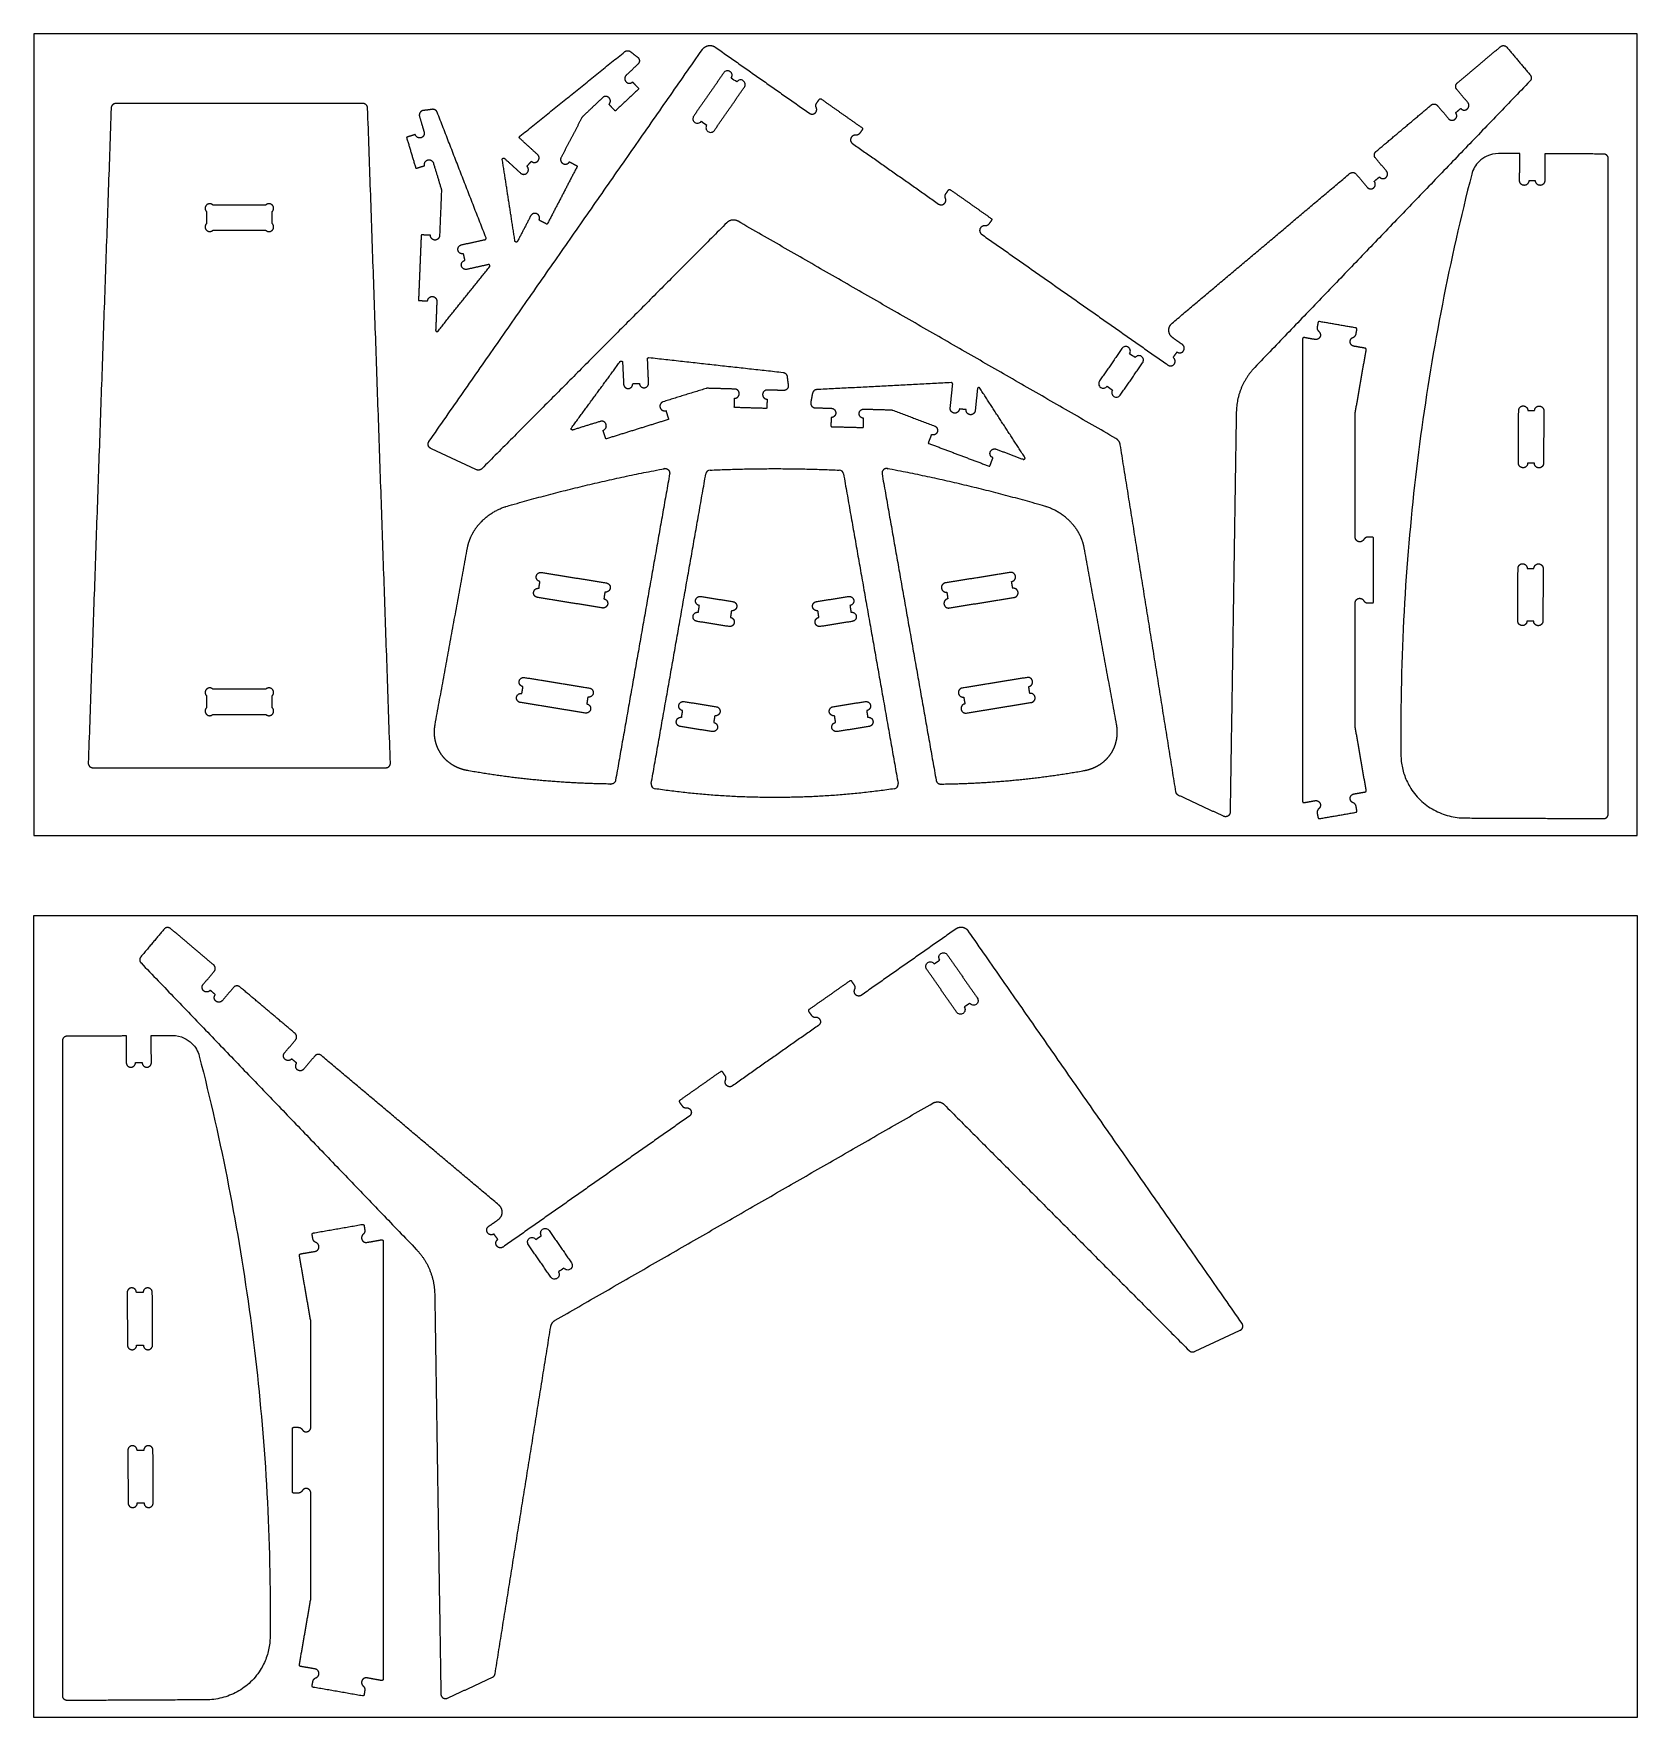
# Model space of a CAD drawing. Header units: millimetres. Extents: x 0 to 1219, y -548 to 732.
import ezdxf

# ---------------------------------------------------------------- set-up
doc = ezdxf.new("R2010")
doc.units = ezdxf.units.MM
doc.header["$MEASUREMENT"] = 0
for name, color, linetype, true_color in [('pockets', 1, 'Continuous', 0xff0000), ('profile', 7, 'Continuous', 0x000000), ('sheets', 7, 'Continuous', 0x007f00)]:
    doc.layers.add(name, color=color, linetype=linetype, true_color=true_color)

msp = doc.modelspace()

# ---------------------------------------------------------------- linework, layer by layer
at = {"layer": 'pockets'}
for points, knots in [([(530.3, 698.5), (530.9, 699.3), (531.1, 700.3), (530.8, 702.1), (530.2, 702.9), (529.5, 703.4), (528.7, 704), (527.8, 704.2), (525.9, 703.8), (525.1, 703.3), (524.6, 702.5)], [88.295076, 88.295076, 88.295076, 88.295076, 91.115936, 91.115936, 93.936565, 93.936565, 93.936565, 96.757194, 96.757194, 99.578054, 99.578054, 99.578054, 99.578054]), ([(540.3, 691.7), (540.8, 692.4), (541, 693.4), (540.7, 695.2), (540.2, 696), (539.4, 696.5), (538.7, 697.1), (537.7, 697.3), (535.9, 696.9), (535.1, 696.4), (534.5, 695.6)], [71.909778, 71.909778, 71.909778, 71.909778, 74.730638, 74.730638, 77.551268, 77.551268, 77.551268, 80.371897, 80.371897, 83.192756, 83.192756, 83.192756, 83.192756]), ([(501.8, 669.7), (501.3, 668.9), (501.1, 668), (501.4, 666.1), (501.9, 665.3), (502.7, 664.8), (503.4, 664.3), (504.4, 664.1), (506.2, 664.4), (507, 664.9), (507.6, 665.7)], [42.227669, 42.227669, 42.227669, 42.227669, 45.048528, 45.048528, 47.869158, 47.869158, 47.869158, 50.689787, 50.689787, 53.510646, 53.510646, 53.510646, 53.510646]), ([(511.7, 662.8), (511.2, 662), (511, 661.1), (511.3, 659.2), (511.9, 658.4), (512.6, 657.9), (513.4, 657.4), (514.3, 657.2), (516.2, 657.5), (517, 658), (517.5, 658.8)], [58.612966, 58.612966, 58.612966, 58.612966, 61.433826, 61.433826, 64.254455, 64.254455, 64.254455, 67.075084, 67.075084, 69.895944, 69.895944, 69.895944, 69.895944]), ([(833.2, 489), (833.7, 489.7), (833.9, 490.7), (833.6, 492.5), (833, 493.3), (832.3, 493.8), (831.5, 494.4), (830.6, 494.6), (828.7, 494.2), (827.9, 493.7), (827.4, 492.9)], [58.357303, 58.357303, 58.357303, 58.357303, 61.178163, 61.178163, 63.998792, 63.998792, 63.998792, 66.819421, 66.819421, 69.640281, 69.640281, 69.640281, 69.640281]), ([(843.1, 482.1), (843.6, 482.8), (843.8, 483.8), (843.5, 485.6), (843, 486.4), (842.2, 486.9), (841.5, 487.5), (840.5, 487.7), (838.7, 487.3), (837.9, 486.8), (837.4, 486)], [41.972006, 41.972006, 41.972006, 41.972006, 44.792865, 44.792865, 47.613494, 47.613494, 47.613494, 50.434123, 50.434123, 53.254983, 53.254983, 53.254983, 53.254983]), ([(810.3, 468.3), (809.8, 467.5), (809.6, 466.6), (809.9, 464.8), (810.4, 464), (811.2, 463.4), (812, 462.9), (812.9, 462.7), (814.7, 463), (815.5, 463.5), (816.1, 464.3)], [12.793354, 12.793354, 12.793354, 12.793354, 15.614214, 15.614214, 18.434843, 18.434843, 18.434843, 21.255472, 21.255472, 24.076331, 24.076331, 24.076331, 24.076331]), ([(820.3, 461.4), (819.7, 460.6), (819.5, 459.7), (819.9, 457.9), (820.4, 457.1), (821.1, 456.5), (821.9, 456), (822.8, 455.8), (824.7, 456.1), (825.5, 456.6), (826, 457.4)], [29.178652, 29.178652, 29.178652, 29.178652, 31.999511, 31.999511, 34.82014, 34.82014, 34.82014, 37.64077, 37.64077, 40.461629, 40.461629, 40.461629, 40.461629]), ([(678.9, 21.1), (678.4, 21.9), (678.2, 22.8), (678.5, 24.7), (679, 25.5), (679.8, 26), (680.5, 26.5), (681.5, 26.7), (683.3, 26.4), (684.1, 25.9), (684.7, 25.1)], [71.909778, 71.909778, 71.909778, 71.909778, 74.730638, 74.730638, 77.551268, 77.551268, 77.551268, 80.371897, 80.371897, 83.192756, 83.192756, 83.192756, 83.192756]), ([(688.9, 28), (688.3, 28.8), (688.1, 29.7), (688.4, 31.6), (689, 32.4), (689.7, 32.9), (690.5, 33.4), (691.4, 33.6), (693.3, 33.3), (694.1, 32.8), (694.6, 32)], [88.295076, 88.295076, 88.295076, 88.295076, 91.115936, 91.115936, 93.936565, 93.936565, 93.936565, 96.757194, 96.757194, 99.578054, 99.578054, 99.578054, 99.578054]), ([(707.5, -7.7), (708, -8.5), (708.2, -9.4), (707.9, -11.3), (707.3, -12.1), (706.6, -12.6), (705.8, -13.1), (704.9, -13.3), (703, -13), (702.2, -12.5), (701.7, -11.7)], [58.612966, 58.612966, 58.612966, 58.612966, 61.433826, 61.433826, 64.254455, 64.254455, 64.254455, 67.075084, 67.075084, 69.895944, 69.895944, 69.895944, 69.895944]), ([(717.4, -0.8), (717.9, -1.6), (718.1, -2.5), (717.8, -4.4), (717.3, -5.2), (716.5, -5.7), (715.8, -6.2), (714.8, -6.5), (713, -6.1), (712.2, -5.6), (711.6, -4.8)], [42.227669, 42.227669, 42.227669, 42.227669, 45.048528, 45.048528, 47.869158, 47.869158, 47.869158, 50.689787, 50.689787, 53.510646, 53.510646, 53.510646, 53.510646]), ([(386, -181.6), (385.5, -180.8), (385.3, -179.9), (385.6, -178), (386.2, -177.2), (386.9, -176.7), (387.7, -176.2), (388.6, -176), (390.5, -176.3), (391.3, -176.8), (391.8, -177.6)], [58.357303, 58.357303, 58.357303, 58.357303, 61.178163, 61.178163, 63.998792, 63.998792, 63.998792, 66.819421, 66.819421, 69.640281, 69.640281, 69.640281, 69.640281]), ([(376.1, -188.5), (375.6, -187.7), (375.4, -186.8), (375.7, -184.9), (376.2, -184.1), (377, -183.6), (377.7, -183.1), (378.7, -182.9), (380.5, -183.2), (381.3, -183.7), (381.8, -184.5)], [41.972006, 41.972006, 41.972006, 41.972006, 44.792865, 44.792865, 47.613494, 47.613494, 47.613494, 50.434123, 50.434123, 53.254983, 53.254983, 53.254983, 53.254983]), ([(408.9, -202.2), (409.4, -203), (409.6, -203.9), (409.3, -205.8), (408.8, -206.6), (408, -207.1), (407.2, -207.6), (406.3, -207.8), (404.5, -207.5), (403.7, -207), (403.1, -206.2)], [12.793354, 12.793354, 12.793354, 12.793354, 15.614214, 15.614214, 18.434843, 18.434843, 18.434843, 21.255472, 21.255472, 24.076331, 24.076331, 24.076331, 24.076331]), ([(398.9, -209.1), (399.5, -209.9), (399.7, -210.8), (399.3, -212.7), (398.8, -213.5), (398.1, -214), (397.3, -214.5), (396.4, -214.7), (394.5, -214.4), (393.7, -213.9), (393.2, -213.1)], [29.178652, 29.178652, 29.178652, 29.178652, 31.999511, 31.999511, 34.82014, 34.82014, 34.82014, 37.64077, 37.64077, 40.461629, 40.461629, 40.461629, 40.461629])]:
    msp.add_open_spline(points, degree=3, knots=knots, dxfattribs=at)
for points, degree in [([(524.6, 702.5), (513.2, 686.1), (501.8, 669.7)], 2), ([(517.5, 658.8), (528.9, 675.2), (540.3, 691.7)], 2), ([(534.5, 695.6), (533.1, 696.6), (531.7, 697.6), (530.3, 698.5)], 3), ([(507.6, 665.7), (508.9, 664.7), (510.3, 663.7), (511.7, 662.8)], 3), ([(176.4, 602), (156.4, 602), (136.3, 602)], 2), ([(131.4, 597.1), (131.4, 592.5), (131.4, 587.9)], 2), ([(181.4, 587.9), (181.4, 592.5), (181.4, 597.1)], 2), ([(136.3, 582.9), (156.4, 582.9), (176.4, 582.9)], 2), ([(827.4, 492.9), (818.9, 480.6), (810.3, 468.3)], 2), ([(837.4, 486), (836, 487), (834.6, 488), (833.2, 489)], 3), ([(826, 457.4), (834.6, 469.7), (843.1, 482.1)], 2), ([(816.1, 464.3), (817.5, 463.3), (818.9, 462.4), (820.3, 461.4)], 3), ([(1128.8, 405.8), (1128.9, 425.8), (1129, 445.8)], 2), ([(1136, 445.7), (1138.5, 445.7), (1141.1, 445.7)], 2), ([(1148.1, 445.7), (1148, 425.7), (1147.9, 405.7)], 2), ([(1140.9, 405.7), (1138.4, 405.7), (1135.8, 405.7)], 2), ([(386.1, 322.7), (410.7, 318.7), (435.4, 314.7)], 2), ([(742.4, 322.7), (717.7, 318.7), (693, 314.7)], 2), ([(1128.3, 285.8), (1128.4, 305.8), (1128.5, 325.8)], 2), ([(1135.5, 325.7), (1138, 325.7), (1140.6, 325.7)], 2), ([(1147.6, 325.7), (1147.5, 305.7), (1147.4, 285.7)], 2), ([(384.1, 310.6), (384.5, 313.2), (384.9, 315.8)], 2), ([(434.3, 307.8), (433.9, 305.2), (433.5, 302.6)], 2), ([(694.2, 307.8), (694.6, 305.2), (695, 302.6)], 2), ([(744.4, 310.6), (743.9, 313.2), (743.5, 315.8)], 2), ([(432.3, 295.7), (407.7, 299.7), (383, 303.7)], 2), ([(505.3, 292.4), (505.7, 295), (506.1, 297.5)], 2), ([(507.2, 304.4), (519.4, 302.5), (531.6, 300.5)], 2), ([(595.1, 300.5), (607.3, 302.5), (619.5, 304.4)], 2), ([(620.6, 297.5), (621, 295), (621.4, 292.4)], 2), ([(696.2, 295.7), (720.8, 299.7), (745.5, 303.7)], 2), ([(528.6, 281.6), (516.4, 283.5), (504.2, 285.5)], 2), ([(530.5, 293.6), (530.1, 291.1), (529.7, 288.5)], 2), ([(597, 288.5), (596.6, 291.1), (596.2, 293.6)], 2), ([(622.5, 285.5), (610.3, 283.5), (598.1, 281.6)], 2), ([(1140.4, 285.7), (1137.9, 285.7), (1135.3, 285.7)], 2), ([(176.4, 233.9), (156.4, 233.9), (136.3, 233.9)], 2), ([(371.2, 230.7), (371.6, 233.3), (372, 235.9)], 2), ([(373.1, 242.8), (397.8, 238.8), (422.5, 234.8)], 2), ([(755.4, 242.8), (730.7, 238.8), (706, 234.8)], 2), ([(757.3, 230.7), (756.9, 233.3), (756.5, 235.9)], 2), ([(131.4, 229), (131.4, 224.4), (131.4, 219.8)], 2), ([(181.4, 219.8), (181.4, 224.4), (181.4, 229)], 2), ([(419.3, 215.8), (394.7, 219.8), (370, 223.8)], 2), ([(421.3, 227.9), (420.9, 225.3), (420.5, 222.7)], 2), ([(492.6, 212.5), (493, 215.1), (493.4, 217.6)], 2), ([(494.5, 224.5), (506.7, 222.6), (518.9, 220.6)], 2), ([(607.8, 220.6), (620, 222.6), (632.2, 224.5)], 2), ([(633.3, 217.6), (633.7, 215.1), (634.1, 212.5)], 2), ([(707.1, 227.9), (707.5, 225.3), (708, 222.7)], 2), ([(709.1, 215.8), (733.8, 219.8), (758.4, 223.8)], 2), ([(136.3, 214.8), (156.4, 214.8), (176.4, 214.8)], 2), ([(515.9, 201.7), (503.7, 203.6), (491.5, 205.6)], 2), ([(517.8, 213.7), (517.4, 211.2), (517, 208.6)], 2), ([(609.7, 208.6), (609.3, 211.2), (608.9, 213.7)], 2), ([(635.2, 205.6), (623, 203.6), (610.8, 201.7)], 2), ([(684.7, 25.1), (686.1, 26.1), (687.5, 27.1), (688.9, 28)], 3), ([(694.6, 32), (706, 15.6), (717.4, -0.8)], 2), ([(701.7, -11.7), (690.3, 4.7), (678.9, 21.1)], 2), ([(711.6, -4.8), (710.3, -5.8), (708.9, -6.8), (707.5, -7.7)], 3), ([(391.8, -177.6), (400.3, -189.9), (408.9, -202.2)], 2), ([(393.2, -213.1), (384.6, -200.8), (376.1, -188.5)], 2), ([(381.8, -184.5), (383.2, -183.5), (384.6, -182.5), (386, -181.6)], 3), ([(403.1, -206.2), (401.7, -207.2), (400.3, -208.2), (398.9, -209.1)], 3), ([(71.1, -224.8), (71.2, -244.8), (71.3, -264.8)], 2), ([(83.2, -224.8), (80.7, -224.8), (78.1, -224.8)], 2), ([(90.4, -264.7), (90.3, -244.7), (90.2, -224.7)], 2), ([(78.3, -264.8), (80.8, -264.8), (83.4, -264.8)], 2), ([(71.6, -344.8), (71.7, -364.8), (71.8, -384.8)], 2), ([(83.7, -344.8), (81.2, -344.8), (78.6, -344.8)], 2), ([(90.9, -384.7), (90.8, -364.7), (90.7, -344.7)], 2), ([(78.8, -384.8), (81.3, -384.8), (83.9, -384.8)], 2)]:
    msp.add_open_spline(points, degree=degree, dxfattribs=at)
for points, weights, knots in [([(136.3, 602), (133.9, 604.5), (131.4, 602), (128.9, 599.5), (131.4, 597.1)], [1, 0.707106781186, 1, 0.707106781186, 1], [253.976981, 253.976981, 253.976981, 259.474768, 259.474768, 264.972555, 264.972555, 264.972555]), ([(181.4, 597.1), (183.9, 599.5), (181.4, 602), (178.9, 604.5), (176.4, 602)], [1, 0.707106781186, 1, 0.707106781186, 1], [202.880902, 202.880902, 202.880902, 208.378689, 208.378689, 213.876476, 213.876476, 213.876476]), ([(131.4, 587.9), (128.9, 585.4), (131.4, 582.9), (133.9, 580.4), (136.3, 582.9)], [1, 0.707106781187, 1, 0.707106781187, 1], [131.588743, 131.588743, 131.588743, 137.08653, 137.08653, 142.584317, 142.584317, 142.584317]), ([(176.4, 582.9), (178.9, 580.4), (181.4, 582.9), (183.9, 585.4), (181.4, 587.9)], [1, 0.707106781186, 1, 0.707106781186, 1], [182.684822, 182.684822, 182.684822, 188.18261, 188.18261, 193.680397, 193.680397, 193.680397]), ([(1129, 445.8), (1129, 449.3), (1132.5, 449.3), (1136, 449.2), (1136, 445.7)], [1, 0.707106781187, 1, 0.707106781187, 1], [107.091149, 107.091149, 107.091149, 112.588936, 112.588936, 118.086723, 118.086723, 118.086723]), ([(1141.1, 445.7), (1141.1, 449.2), (1144.6, 449.2), (1148.1, 449.2), (1148.1, 445.7)], [1, 0.707106781187, 1, 0.707106781187, 1], [123.186723, 123.186723, 123.186723, 128.68451, 128.68451, 134.182297, 134.182297, 134.182297]), ([(1135.8, 405.7), (1135.8, 402.2), (1132.3, 402.3), (1128.8, 402.3), (1128.8, 405.8)], [1, 0.707106781187, 1, 0.707106781186, 1], [56.095574, 56.095574, 56.095574, 61.593361, 61.593361, 67.091149, 67.091149, 67.091149]), ([(1147.9, 405.7), (1147.9, 402.2), (1144.4, 402.2), (1140.9, 402.2), (1140.9, 405.7)], [1, 0.707106781187, 1, 0.707106781186, 1], [174.182297, 174.182297, 174.182297, 179.680084, 179.680084, 185.177871, 185.177871, 185.177871]), ([(384.9, 315.8), (381.5, 316.3), (382.1, 319.8), (382.6, 323.2), (386.1, 322.7)], [1, 0.707106781187, 1, 0.707106781187, 1], [143.443431, 143.443431, 143.443431, 148.941218, 148.941218, 154.439005, 154.439005, 154.439005]), ([(743.5, 315.8), (747, 316.3), (746.4, 319.8), (745.9, 323.2), (742.4, 322.7)], [1, 0.707106781187, 1, 0.707106781187, 1], [143.443431, 143.443431, 143.443431, 148.941218, 148.941218, 154.439005, 154.439005, 154.439005]), ([(1128.5, 325.8), (1128.5, 329.3), (1132, 329.3), (1135.5, 329.2), (1135.5, 325.7)], [1, 0.707106781186, 1, 0.707106781187, 1], [174.182297, 174.182297, 174.182297, 179.680084, 179.680084, 185.177871, 185.177871, 185.177871]), ([(1140.6, 325.7), (1140.6, 329.2), (1144.1, 329.2), (1147.6, 329.2), (1147.6, 325.7)], [1, 0.707106781187, 1, 0.707106781187, 1], [190.277871, 190.277871, 190.277871, 195.775659, 195.775659, 201.273446, 201.273446, 201.273446]), ([(383, 303.7), (381.6, 303.9), (380.7, 305.1), (379.9, 306.3), (380.1, 307.7), (380.3, 309.1), (381.5, 310), (382.7, 310.8), (384.1, 310.6)], [1, 0.923879507871, 1, 0.923879507871, 1, 0.923879507871, 1, 0.923879507871, 1], [127.210732, 127.210732, 127.210732, 129.959626, 129.959626, 132.70852, 132.70852, 135.457414, 135.457414, 138.206308, 138.206308, 138.206308]), ([(435.4, 314.7), (436.9, 314.4), (437.7, 313.3), (438.6, 312.1), (438.3, 310.7), (438.1, 309.2), (436.9, 308.4), (435.7, 307.5), (434.3, 307.8)], [1, 0.923879518555, 1, 0.923879518555, 1, 0.923879518555, 1, 0.923879518555, 1], [204.438999, 204.438999, 204.438999, 207.187893, 207.187893, 209.936787, 209.936787, 212.685681, 212.685681, 215.434575, 215.434575, 215.434575]), ([(693, 314.7), (691.6, 314.4), (690.8, 313.3), (689.9, 312.1), (690.2, 310.7), (690.4, 309.2), (691.6, 308.4), (692.7, 307.5), (694.2, 307.8)], [1, 0.923879518555, 1, 0.923879518555, 1, 0.923879518555, 1, 0.923879518555, 1], [204.438999, 204.438999, 204.438999, 207.187893, 207.187893, 209.936787, 209.936787, 212.685681, 212.685681, 215.434575, 215.434575, 215.434575]), ([(745.5, 303.7), (746.9, 303.9), (747.7, 305.1), (748.6, 306.3), (748.4, 307.7), (748.1, 309.1), (747, 310), (745.8, 310.8), (744.4, 310.6)], [1, 0.923879507871, 1, 0.923879507871, 1, 0.923879507871, 1, 0.923879507871, 1], [127.210732, 127.210732, 127.210732, 129.959626, 129.959626, 132.70852, 132.70852, 135.457414, 135.457414, 138.206308, 138.206308, 138.206308]), ([(433.5, 302.6), (434.9, 302.4), (435.8, 301.2), (436.6, 300), (436.4, 298.6), (436.1, 297.1), (434.9, 296.3), (433.7, 295.4), (432.3, 295.7)], [1, 0.92322037907, 1, 0.92322037907, 1, 0.92322037907, 1, 0.92322037907, 1], [66.23267, 66.23267, 66.23267, 68.993596, 68.993596, 71.754522, 71.754522, 74.515447, 74.515447, 77.276373, 77.276373, 77.276373]), ([(506.1, 297.5), (502.7, 298.1), (503.2, 301.5), (503.8, 305), (507.2, 304.4)], [1, 0.707106781187, 1, 0.707106781186, 1], [5.179745, 5.179745, 5.179745, 10.677532, 10.677532, 16.175319, 16.175319, 16.175319]), ([(531.6, 300.5), (535.1, 300), (534.5, 296.5), (534, 293.1), (530.5, 293.6)], [1, 0.707106881646, 1, 0.707106881646, 1], [40.89172, 40.89172, 40.89172, 46.389506, 46.389506, 51.887293, 51.887293, 51.887293]), ([(596.2, 293.6), (592.7, 293.1), (592.2, 296.5), (591.6, 300), (595.1, 300.5)], [1, 0.707106881646, 1, 0.707106881646, 1], [108.954333, 108.954333, 108.954333, 114.452119, 114.452119, 119.949905, 119.949905, 119.949905]), ([(619.5, 304.4), (622.9, 305), (623.5, 301.5), (624, 298.1), (620.6, 297.5)], [1, 0.707106781186, 1, 0.707106851018, 0.999999860338], [144.666306, 144.666306, 144.666306, 150.164094, 150.164094, 155.66188, 155.66188, 155.66188]), ([(695, 302.6), (693.6, 302.4), (692.7, 301.2), (691.9, 300), (692.1, 298.6), (692.4, 297.1), (693.5, 296.3), (694.7, 295.4), (696.2, 295.7)], [1, 0.92322037907, 1, 0.92322037907, 1, 0.92322037907, 1, 0.92322037907, 1], [66.23267, 66.23267, 66.23267, 68.993596, 68.993596, 71.754522, 71.754522, 74.515447, 74.515447, 77.276373, 77.276373, 77.276373]), ([(504.2, 285.5), (500.8, 286), (501.3, 289.5), (501.9, 292.9), (505.3, 292.4)], [1, 0.707106781187, 1, 0.707106851018, 0.999999860338], [92.779013, 92.779013, 92.779013, 98.276801, 98.276801, 103.774587, 103.774587, 103.774587]), ([(529.7, 288.5), (533.2, 288), (532.6, 284.5), (532.1, 281), (528.6, 281.6)], [1, 0.707106781186, 1, 0.707106781187, 1], [57.067038, 57.067038, 57.067038, 62.564825, 62.564825, 68.062612, 68.062612, 68.062612]), ([(598.1, 281.6), (594.6, 281), (594.1, 284.5), (593.5, 288), (597, 288.5)], [1, 0.707106781187, 1, 0.707106781187, 1], [92.779013, 92.779013, 92.779013, 98.2768, 98.2768, 103.774587, 103.774587, 103.774587]), ([(621.4, 292.4), (624.8, 292.9), (625.4, 289.5), (625.9, 286), (622.5, 285.5)], [1, 0.707106781187, 1, 0.707106781186, 1], [57.067038, 57.067038, 57.067038, 62.564825, 62.564825, 68.062612, 68.062612, 68.062612]), ([(1135.3, 285.7), (1135.3, 282.2), (1131.8, 282.3), (1128.3, 282.3), (1128.3, 285.8)], [1, 0.707106781187, 1, 0.707106781186, 1], [123.186723, 123.186723, 123.186723, 128.68451, 128.68451, 134.182297, 134.182297, 134.182297]), ([(1147.4, 285.7), (1147.4, 282.2), (1143.9, 282.2), (1140.4, 282.2), (1140.4, 285.7)], [1, 0.707106781186, 1, 0.707106781187, 1], [241.273446, 241.273446, 241.273446, 246.771233, 246.771233, 252.26902, 252.26902, 252.26902]), ([(136.3, 233.9), (133.9, 236.4), (131.4, 233.9), (128.9, 231.4), (131.4, 229)], [1, 0.707106781187, 1, 0.707106781186, 1], [182.684822, 182.684822, 182.684822, 188.18261, 188.18261, 193.680397, 193.680397, 193.680397]), ([(181.4, 229), (183.9, 231.4), (181.4, 233.9), (178.9, 236.4), (176.4, 233.9)], [1, 0.707106781186, 1, 0.707106781186, 1], [131.588743, 131.588743, 131.588743, 137.08653, 137.08653, 142.584317, 142.584317, 142.584317]), ([(370, 223.8), (366.6, 224.4), (367.1, 227.8), (367.7, 231.3), (371.2, 230.7)], [1, 0.707107344308, 1, 0.707107344308, 1], [66.24227, 66.24227, 66.24227, 71.740051, 71.740051, 77.237833, 77.237833, 77.237833]), ([(372, 235.9), (368.5, 236.5), (369.1, 239.9), (369.7, 243.4), (373.1, 242.8)], [1, 0.707107524975, 1, 0.707107524975, 1], [82.484527, 82.484527, 82.484527, 87.982306, 87.982306, 93.480086, 93.480086, 93.480086]), ([(422.5, 234.8), (425.9, 234.3), (425.4, 230.8), (424.8, 227.4), (421.3, 227.9)], [1, 0.707106779877, 1, 0.707106779877, 1], [143.480081, 143.480081, 143.480081, 148.977868, 148.977868, 154.475655, 154.475655, 154.475655]), ([(706, 234.8), (702.5, 234.3), (703.1, 230.8), (703.7, 227.4), (707.1, 227.9)], [1, 0.707106779877, 1, 0.707106779877, 1], [143.480081, 143.480081, 143.480081, 148.977868, 148.977868, 154.475655, 154.475655, 154.475655]), ([(756.5, 235.9), (759.9, 236.5), (759.4, 239.9), (758.8, 243.4), (755.4, 242.8)], [1, 0.707107524975, 1, 0.707107524975, 1], [82.484527, 82.484527, 82.484527, 87.982306, 87.982306, 93.480086, 93.480086, 93.480086]), ([(758.4, 223.8), (761.9, 224.4), (761.3, 227.8), (760.8, 231.3), (757.3, 230.7)], [1, 0.707107344308, 1, 0.707107344308, 1], [66.24227, 66.24227, 66.24227, 71.740051, 71.740051, 77.237833, 77.237833, 77.237833]), ([(131.4, 219.8), (128.9, 217.3), (131.4, 214.8), (133.9, 212.3), (136.3, 214.8)], [1, 0.707106781187, 1, 0.707106781187, 1], [60.296584, 60.296584, 60.296584, 65.794372, 65.794372, 71.292159, 71.292159, 71.292159]), ([(176.4, 214.8), (178.9, 212.3), (181.4, 214.8), (183.9, 217.3), (181.4, 219.8)], [1, 0.707106781186, 1, 0.707106781186, 1], [111.392664, 111.392664, 111.392664, 116.890451, 116.890451, 122.388238, 122.388238, 122.388238]), ([(420.5, 222.7), (421.9, 222.5), (422.8, 221.3), (423.6, 220.1), (423.4, 218.7), (423.2, 217.3), (422, 216.4), (420.8, 215.6), (419.3, 215.8)], [1, 0.923220277276, 1, 0.923220277276, 1, 0.923220277276, 1, 0.923220277276, 1], [159.722349, 159.722349, 159.722349, 162.483277, 162.483277, 165.244204, 165.244204, 168.005132, 168.005132, 170.766059, 170.766059, 170.766059]), ([(493.4, 217.6), (489.9, 218.2), (490.5, 221.6), (491, 225.1), (494.5, 224.5)], [1, 0.707106781187, 1, 0.707106781187, 1], [92.784563, 92.784563, 92.784563, 98.28235, 98.28235, 103.780137, 103.780137, 103.780137]), ([(518.9, 220.6), (522.4, 220.1), (521.8, 216.6), (521.3, 213.2), (517.8, 213.7)], [1, 0.707106781186, 1, 0.707106781186, 1], [128.496536, 128.496536, 128.496536, 133.994323, 133.994323, 139.49211, 139.49211, 139.49211]), ([(608.9, 213.7), (605.4, 213.2), (604.9, 216.6), (604.3, 220.1), (607.8, 220.6)], [1, 0.707106781186, 1, 0.707106781186, 1], [144.674632, 144.674632, 144.674632, 150.17242, 150.17242, 155.670207, 155.670207, 155.670207]), ([(632.2, 224.5), (635.7, 225.1), (636.2, 221.6), (636.8, 218.2), (633.3, 217.6)], [1, 0.707106781187, 1, 0.707106781187, 1], [180.386605, 180.386605, 180.386605, 185.884393, 185.884393, 191.38218, 191.38218, 191.38218]), ([(708, 222.7), (706.5, 222.5), (705.7, 221.3), (704.8, 220.1), (705.1, 218.7), (705.3, 217.3), (706.5, 216.4), (707.7, 215.6), (709.1, 215.8)], [1, 0.923220277276, 1, 0.923220277276, 1, 0.923220277276, 1, 0.923220277276, 1], [159.722349, 159.722349, 159.722349, 162.483277, 162.483277, 165.244204, 165.244204, 168.005132, 168.005132, 170.766059, 170.766059, 170.766059]), ([(491.5, 205.6), (488, 206.1), (488.6, 209.6), (489.1, 213.1), (492.6, 212.5)], [1, 0.707106781187, 1, 0.707106781187, 1], [180.386605, 180.386605, 180.386605, 185.884393, 185.884393, 191.38218, 191.38218, 191.38218]), ([(517, 208.6), (520.4, 208.1), (519.9, 204.6), (519.3, 201.2), (515.9, 201.7)], [1, 0.707106781187, 1, 0.707106781186, 1], [144.67463, 144.67463, 144.67463, 150.172417, 150.172417, 155.670204, 155.670204, 155.670204]), ([(610.8, 201.7), (607.4, 201.2), (606.8, 204.6), (606.3, 208.1), (609.7, 208.6)], [1, 0.707106781186, 1, 0.707106781187, 1], [128.496538, 128.496538, 128.496538, 133.994325, 133.994325, 139.492113, 139.492113, 139.492113]), ([(634.1, 212.5), (637.6, 213.1), (638.1, 209.6), (638.7, 206.1), (635.2, 205.6)], [1, 0.707106781187, 1, 0.707106781186, 1], [92.784563, 92.784563, 92.784563, 98.28235, 98.28235, 103.780137, 103.780137, 103.780137]), ([(78.1, -224.8), (78.1, -221.3), (74.6, -221.3), (71.1, -221.3), (71.1, -224.8)], [1, 0.707106781187, 1, 0.707106781187, 1], [123.186723, 123.186723, 123.186723, 128.68451, 128.68451, 134.182297, 134.182297, 134.182297]), ([(90.2, -224.7), (90.2, -221.2), (86.7, -221.3), (83.2, -221.3), (83.2, -224.8)], [1, 0.707106781187, 1, 0.707106781187, 1], [107.091149, 107.091149, 107.091149, 112.588936, 112.588936, 118.086723, 118.086723, 118.086723]), ([(71.3, -264.8), (71.3, -268.3), (74.8, -268.3), (78.3, -268.3), (78.3, -264.8)], [1, 0.707106781187, 1, 0.707106781186, 1], [174.182297, 174.182297, 174.182297, 179.680084, 179.680084, 185.177871, 185.177871, 185.177871]), ([(83.4, -264.8), (83.4, -268.3), (86.9, -268.3), (90.4, -268.2), (90.4, -264.7)], [1, 0.707106781187, 1, 0.707106781186, 1], [56.095574, 56.095574, 56.095574, 61.593361, 61.593361, 67.091149, 67.091149, 67.091149]), ([(78.6, -344.8), (78.6, -341.3), (75.1, -341.3), (71.6, -341.3), (71.6, -344.8)], [1, 0.707106781187, 1, 0.707106781187, 1], [190.277871, 190.277871, 190.277871, 195.775659, 195.775659, 201.273446, 201.273446, 201.273446]), ([(90.7, -344.7), (90.7, -341.2), (87.2, -341.3), (83.7, -341.3), (83.7, -344.8)], [1, 0.707106781186, 1, 0.707106781187, 1], [174.182297, 174.182297, 174.182297, 179.680084, 179.680084, 185.177871, 185.177871, 185.177871]), ([(71.8, -384.8), (71.8, -388.3), (75.3, -388.3), (78.8, -388.3), (78.8, -384.8)], [1, 0.707106781186, 1, 0.707106781187, 1], [241.273446, 241.273446, 241.273446, 246.771233, 246.771233, 252.26902, 252.26902, 252.26902]), ([(83.9, -384.8), (83.9, -388.3), (87.4, -388.3), (90.9, -388.2), (90.9, -384.7)], [1, 0.707106781187, 1, 0.707106781186, 1], [123.186723, 123.186723, 123.186723, 128.68451, 128.68451, 134.182297, 134.182297, 134.182297])]:
    msp.add_rational_spline(points, weights, degree=2, knots=knots, dxfattribs=at)
at = {"layer": 'profile'}
for centre, start, end in [((514.4, 397), 92.6296, 170.0013), ((612.3, 397), 9.9987, 87.3704), ((473, 161.6), 170.0013, 261.6686), ((653.7, 161.6), 278.3314, 9.9987)]:
    msp.add_arc(centre, 3.5, start, end, dxfattribs=at)
for points in [[(300.5, 422.2), (404.5, 571.3), (508.4, 720.3)], [(369.6, 654.3), (409.5, 686.4), (449.3, 718.6)], [(453.7, 718.7), (456.4, 716.6), (459.1, 714.5)], [(518.2, 722.1), (554, 696.9), (589.8, 671.8)], [(1082.4, 694.9), (1098.7, 708.6), (1115.1, 722.4)], [(1120, 722), (1128.9, 711.5), (1137.7, 701)], [(459.4, 709.2), (455, 704.9), (450.5, 700.7)], [(455.3, 695.6), (457.5, 693.2), (459.8, 690.9)], [(1137.6, 696.3), (1032.9, 587.4), (928.3, 478.5)], [(250.4, 679.2), (156.4, 679.2), (62.4, 679.2)], [(432.6, 683.7), (425, 676.5), (417.5, 669.4)], [(441.8, 673.9), (439.6, 676.2), (437.4, 678.6)], [(459.8, 690.2), (451.2, 682), (442.5, 673.8)], [(595.3, 679.6), (596.3, 681), (597.3, 682.4)], [(598.7, 682.7), (614.2, 671.7), (629.8, 660.8)], [(1090.3, 680), (1086.1, 685), (1082, 689.9)], [(58.9, 675.8), (50.2, 426.8), (41.5, 177.8)], [(271.2, 177.8), (262.6, 426.8), (253.9, 675.8)], [(293.3, 669.4), (295.1, 663.5), (296.8, 657.6)], [(303.1, 674.8), (299.6, 674.3), (296.2, 673.9)], [(343.9, 577.1), (325.3, 624.8), (306.8, 672.6)], [(416.8, 668.5), (408.9, 653.3), (401, 638.2)], [(1020.5, 642.7), (1041.5, 660.4), (1062.4, 678)], [(1067.3, 677.6), (1071.5, 672.7), (1075.7, 667.7)], [(1081.1, 672.2), (1083, 673.8), (1085, 675.5)], [(283.6, 653.1), (287, 641.7), (290.4, 630.4)], [(290.1, 655.6), (287, 654.7), (283.9, 653.7)], [(630, 659.4), (629, 658), (628, 656.6)], [(383.1, 640.4), (376.3, 646.6), (369.5, 652.8)], [(622.5, 648.8), (655.3, 625.8), (688, 602.8)], [(1129.8, 641.1), (1121.8, 641.1), (1113.7, 641.2)], [(1129.7, 620.5), (1129.8, 630.8), (1129.8, 641.1)], [(1148.9, 641), (1148.9, 630.7), (1148.8, 620.5)], [(1193.6, 640.8), (1171.3, 640.9), (1148.9, 641)], [(291, 630), (294.1, 631), (297.2, 631.9)], [(303.9, 633.9), (306.9, 624), (309.9, 614.1)], [(365.9, 574.7), (361.1, 605.6), (356.3, 636.6)], [(357.9, 637.5), (364.1, 631.9), (370.2, 626.3)], [(375, 631.5), (376.7, 633.4), (378.4, 635.3)], [(413.2, 631.3), (401.9, 609.5), (390.6, 587.8)], [(407.3, 634.9), (410.1, 633.4), (413, 631.9)], [(1028.4, 627.9), (1024.3, 632.8), (1020.1, 637.8)], [(1197.1, 139), (1197.1, 388.2), (1197.1, 637.3)], [(865.5, 512.2), (933, 569.1), (1000.5, 625.9)], [(1005.5, 625.5), (1009.7, 620.5), (1013.8, 615.6)], [(1019.2, 620.1), (1021.1, 621.7), (1023.1, 623.4)], [(1141.8, 620.5), (1139.3, 620.5), (1136.7, 620.5)], [(310, 612.9), (309.3, 595.8), (308.6, 578.8)], [(693.5, 610.6), (694.5, 612), (695.5, 613.4)], [(696.9, 613.7), (712.4, 602.8), (728, 591.8)], [(377.9, 593.8), (372.9, 584.1), (367.8, 574.4)], [(389.9, 587.6), (387, 589.1), (384.2, 590.6)], [(822.7, 424.6), (679.1, 507.2), (535.5, 589.7)], [(728.2, 590.4), (727.2, 589), (726.2, 587.6)], [(294.6, 578.9), (293.6, 554.4), (292.6, 529.9)], [(301.6, 579.1), (298.4, 579.2), (295.1, 579.3)], [(527, 588.6), (433.8, 495.1), (340.7, 401.5)], [(720.7, 579.8), (791.5, 530.1), (862.3, 480.4)], [(325.3, 571.8), (334.2, 573.8), (343.2, 575.7)], [(327.9, 560), (327.3, 562.5), (326.8, 565)], [(307.4, 506.2), (327, 530.7), (346.6, 555.1)], [(345.6, 556.7), (337.5, 554.9), (329.4, 553.1)], [(293, 529.4), (296.3, 529.3), (299.5, 529.1)], [(306.5, 528.8), (306.1, 517.9), (305.6, 506.9)], [(976.4, 512.6), (976.1, 510.9), (975.8, 509.2)], [(1005.2, 508.6), (991.4, 511), (977.6, 513.4)], [(873.3, 496), (869.6, 498.5), (866, 501.1)], [(964.7, 500.3), (964.7, 324.5), (964.7, 148.7)], [(974.2, 499.8), (970, 500.5), (965.9, 501.3)], [(1005.4, 504.1), (1005.7, 505.8), (1006, 507.5)], [(866.3, 486.1), (867.8, 488.2), (869.3, 490.3)], [(1012.3, 493.2), (1008, 493.9), (1003.7, 494.7)], [(1004.8, 444.3), (1008.9, 468.2), (1013.1, 492)], [(408.8, 432.5), (427.4, 457.8), (445.9, 483.1)], [(447.7, 482.5), (448.1, 474.2), (448.5, 465.9)], [(467.5, 466.7), (467.1, 475.9), (466.7, 485)], [(467.8, 486.1), (518.8, 480.4), (569.7, 474.8)], [(455.4, 466.2), (458, 466.3), (460.5, 466.4)], [(511.2, 462.6), (494.9, 457.5), (478.6, 452.4)], [(533.1, 462.1), (522.7, 462.4), (512.3, 462.7)], [(570.1, 461), (563.9, 461.2), (557.8, 461.4)], [(572.8, 471.8), (573.2, 468.4), (573.7, 465)], [(697.6, 467), (646.5, 464.3), (595.3, 461.7)], [(696.8, 447.7), (697.8, 456.8), (698.7, 465.9)], [(717.5, 462.3), (716.7, 454), (715.8, 445.8)], [(753.5, 410.2), (736.4, 436.5), (719.3, 462.8)], [(532.7, 448.6), (532.7, 451.9), (532.8, 455.1)], [(556.8, 447.4), (545, 447.7), (533.1, 448.1)], [(557.6, 454.4), (557.5, 451.1), (557.4, 447.9)], [(592.1, 458.8), (591.4, 455.4), (590.8, 452)], [(430.8, 437.5), (420.4, 434.3), (409.9, 431)], [(482.3, 438.9), (458.9, 431.6), (435.5, 424.3)], [(480.7, 445.7), (481.6, 442.6), (482.6, 439.5)], [(594.1, 447.9), (600.3, 447.7), (606.4, 447.5)], [(606.3, 440.5), (606.2, 437.3), (606.1, 434.1)], [(630.8, 433.4), (630.9, 436.6), (631, 439.9)], [(631.2, 446.9), (641.5, 446.6), (651.9, 446.3)], [(653, 446.1), (669, 440), (685, 434)], [(708.9, 446.5), (706.3, 446.7), (703.8, 447)], [(914.3, 444.6), (912, 292.5), (909.6, 140.4)], [(1004.7, 349.5), (1004.7, 396.3), (1004.7, 443.1)], [(434.9, 424.6), (433.9, 427.7), (432.9, 430.8)], [(606.6, 433.5), (618.4, 433.2), (630.3, 432.9)], [(682.5, 427.5), (681.4, 424.4), (680.2, 421.4)], [(336.7, 400.8), (319.3, 408.9), (301.9, 417)], [(680.5, 420.8), (703.4, 412.1), (726.4, 403.5)], [(727, 403.8), (728.2, 406.8), (729.3, 409.9)], [(731.8, 416.4), (742, 412.6), (752.3, 408.7)], [(868.4, 155.8), (847.3, 287.7), (826.1, 419.7)], [(483.5, 397.6), (462.9, 281.1), (442.4, 164.7)], [(469.5, 162.2), (490.3, 279.9), (511, 397.6)], [(615.7, 397.6), (636.4, 279.9), (657.2, 162.2)], [(645, 397.6), (665.5, 281.1), (686.1, 164.7)], [(1017.7, 349.5), (1016, 349.5), (1014.2, 349.5)], [(1018.7, 300.5), (1018.7, 324.5), (1018.7, 348.5)], [(305.2, 207.1), (317.5, 274.2), (329.8, 341.3)], [(823.3, 207.1), (811, 274.2), (798.7, 341.3)], [(1004.7, 205.9), (1004.7, 252.7), (1004.7, 299.5)], [(1014.2, 299.5), (1016, 299.5), (1017.7, 299.5)], [(1013.1, 156.9), (1008.9, 180.8), (1004.8, 204.7)], [(45, 174.2), (156.4, 174.2), (267.8, 174.2)], [(1003.7, 154.3), (1008, 155), (1012.3, 155.8)], [(904.6, 137.3), (887.5, 145.3), (870.4, 153.2)], [(965.9, 147.7), (970, 148.4), (974.2, 149.2)], [(1006, 141.5), (1005.7, 143.2), (1005.4, 144.9)], [(975.8, 139.7), (976.1, 138), (976.4, 136.4)], [(977.6, 135.5), (991.4, 137.9), (1005.2, 140.3)], [(1088.5, 136), (1141.1, 135.8), (1193.6, 135.5)], [(99.2, 51.5), (90.3, 41), (81.5, 30.4)], [(136.8, 24.3), (120.5, 38.1), (104.1, 51.9)], [(701, 51.5), (665.2, 26.4), (629.4, 1.3)], [(918.7, -248.3), (814.7, -99.3), (710.8, 49.8)], [(81.6, 25.8), (186.3, -83.1), (290.9, -192)], [(128.9, 9.5), (133.1, 14.4), (137.2, 19.4)], [(138.1, 1.7), (136.2, 3.3), (134.2, 5)], [(151.9, 7.1), (147.7, 2.1), (143.5, -2.8)], [(198.7, -27.8), (177.7, -10.1), (156.8, 7.5)], [(620.5, 12.1), (605, 1.2), (589.4, -9.7)], [(623.9, 9.1), (622.9, 10.5), (621.9, 11.9)], [(589.2, -11.1), (590.2, -12.5), (591.2, -13.9)], [(596.7, -21.7), (563.9, -44.7), (531.2, -67.7)], [(22.1, -531.5), (22.1, -282.3), (22.1, -33.2)], [(25.6, -29.7), (47.9, -29.6), (70.3, -29.5)], [(70.3, -29.5), (70.3, -39.8), (70.4, -50.1)], [(89.5, -50), (89.4, -39.7), (89.4, -29.4)], [(89.4, -29.4), (97.4, -29.4), (105.5, -29.4)], [(190.8, -42.6), (194.9, -37.7), (199.1, -32.7)], [(77.4, -50), (79.9, -50), (82.5, -50)], [(200, -50.4), (198.1, -48.8), (196.1, -47.2)], [(213.7, -45), (209.5, -50), (205.4, -54.9)], [(353.7, -158.3), (286.2, -101.5), (218.7, -44.6)], [(522.3, -56.8), (506.8, -67.8), (491.2, -78.7)], [(525.7, -59.9), (524.7, -58.5), (523.7, -57.1)], [(396.5, -245.9), (540.1, -163.3), (683.7, -80.8)], [(491, -80.1), (492, -81.5), (493, -82.9)], [(692.2, -81.9), (785.4, -175.4), (878.5, -269)], [(498.5, -90.7), (427.7, -140.4), (356.9, -190.2)], [(212.6, -179.5), (231.3, -176.3), (250, -173)], [(251.2, -173.9), (251.5, -175.6), (251.7, -177.2)], [(345.9, -174.5), (349.6, -172), (353.2, -169.4)], [(212.3, -184.1), (212, -182.4), (211.7, -180.7)], [(253.4, -186.7), (258.9, -185.7), (264.5, -184.7)], [(265.7, -185.7), (265.7, -352.3), (265.7, -518.8)], [(352.9, -184.4), (351.4, -182.4), (349.9, -180.3)], [(210.6, -246.2), (206.3, -221.4), (202, -196.6)], [(202.8, -195.4), (208.4, -194.5), (214, -193.5)], [(304.9, -225.9), (307.2, -378), (309.6, -530.1)], [(210.7, -327.3), (210.7, -287.1), (210.7, -246.8)], [(350.8, -514.7), (371.9, -382.8), (393.1, -250.8)], [(882.5, -269.7), (899.9, -261.6), (917.3, -253.5)], [(196.7, -376.3), (196.7, -352.3), (196.7, -328.3)], [(197.7, -327.3), (199.4, -327.3), (201.1, -327.3)], [(201.1, -377.3), (199.4, -377.3), (197.7, -377.3)], [(210.7, -457.7), (210.7, -417.5), (210.7, -377.3)], [(202, -507.9), (206.3, -483.1), (210.6, -458.3)], [(214, -511), (208.4, -510), (202.8, -509.1)], [(211.7, -523.8), (212, -522.1), (212.3, -520.4)], [(264.5, -519.8), (258.9, -518.8), (253.4, -517.8)], [(314.6, -533.2), (331.7, -525.3), (348.8, -517.3)], [(130.7, -534.5), (78.1, -534.8), (25.6, -535)], [(250, -531.5), (231.3, -528.2), (212.6, -525)], [(251.7, -527.3), (251.5, -529), (251.2, -530.7)]]:
    msp.add_open_spline(points, degree=2, dxfattribs=at)
for points, weights in [([(449.3, 718.6), (451.5, 720.3), (453.7, 718.7)], [1, 0.786997960456, 1]), ([(1115.1, 722.4), (1117.8, 724.7), (1120, 722)], [1, 0.707106781187, 1]), ([(1137.7, 701), (1139.8, 698.5), (1137.6, 696.3)], [1, 0.743317316607, 1]), ([(62.4, 679.2), (59, 679.2), (58.9, 675.8)], [1, 0.719339800338, 1]), ([(253.9, 675.8), (253.7, 679.2), (250.4, 679.2)], [1, 0.719339800339, 1]), ([(459.8, 690.9), (460.1, 690.5), (459.8, 690.2)], [1, 0.707107215665, 1]), ([(595, 676.1), (594.1, 677.9), (595.3, 679.6)], [1, 0.866025403784, 1]), ([(597.3, 682.4), (597.8, 683.2), (598.7, 682.7)], [1, 0.707106781186, 1]), ([(1062.4, 678), (1065.1, 680.3), (1067.3, 677.6)], [1, 0.70710797509, 1]), ([(306.8, 672.6), (305.8, 675.1), (303.1, 674.8)], [1, 0.786997960456, 1]), ([(417.5, 669.4), (417.1, 669), (416.8, 668.5)], [1, 0.986290255502, 1]), ([(283.9, 653.7), (283.4, 653.6), (283.6, 653.1)], [1, 0.707107215665, 1]), ([(628, 656.6), (626.9, 655), (624.9, 655.1)], [1, 0.866025403784, 1]), ([(629.8, 660.8), (630.6, 660.2), (630, 659.4)], [1, 0.707106781186, 1]), ([(1197.1, 637.3), (1197.1, 640.8), (1193.6, 640.8)], [1, 0.708602135946, 1]), ([(413, 631.9), (413.5, 631.7), (413.2, 631.3)], [1, 0.707107215701, 1]), ([(1000.5, 625.9), (1003.2, 628.2), (1005.5, 625.5)], [1, 0.707107975091, 1]), ([(309.9, 614.1), (310, 613.5), (310, 612.9)], [1, 0.986290255502, 1]), ([(693.2, 607.1), (692.3, 609), (693.5, 610.6)], [1, 0.866025403784, 1]), ([(695.5, 613.4), (696, 614.3), (696.9, 613.7)], [1, 0.707106781186, 1]), ([(535.5, 589.7), (530.8, 592.4), (527, 588.6)], [1, 0.793353340292, 1]), ([(728, 591.8), (728.8, 591.3), (728.2, 590.4)], [1, 0.707106781186, 1]), ([(295.1, 579.3), (294.6, 579.4), (294.6, 578.9)], [1, 0.707107215701, 1]), ([(726.2, 587.6), (725.1, 586), (723, 586.2)], [1, 0.866025403784, 1]), ([(977.6, 513.4), (976.6, 513.6), (976.4, 512.6)], [1, 0.707106781186, 1]), ([(975.8, 509.2), (975.5, 507.2), (977, 506)], [1, 0.866025403785, 1]), ([(1003.1, 501.4), (1005, 502.1), (1005.4, 504.1)], [1, 0.866025403785, 1]), ([(1006, 507.5), (1006.1, 508.5), (1005.2, 508.6)], [1, 0.707106781187, 1]), ([(1013.1, 492), (1013.2, 493), (1012.3, 493.2)], [1, 0.70717043522, 1]), ([(569.7, 474.8), (572.4, 474.5), (572.8, 471.8)], [1, 0.786997960456, 1]), ([(928.3, 478.5), (914.7, 464.3), (914.3, 444.6)], [1, 0.930512028737, 1]), ([(512.3, 462.7), (511.8, 462.7), (511.2, 462.6)], [1, 0.986290255502, 1]), ([(595.3, 461.7), (592.6, 461.5), (592.1, 458.8)], [1, 0.786997960456, 1]), ([(482.6, 439.5), (482.7, 439), (482.3, 438.9)], [1, 0.707107215701, 1]), ([(557.4, 447.9), (557.3, 447.4), (556.8, 447.4)], [1, 0.707107215665, 1]), ([(651.9, 446.3), (652.4, 446.3), (653, 446.1)], [1, 0.986290255502, 1]), ([(1004.7, 443.1), (1004.7, 443.7), (1004.8, 444.3)], [1, 0.996314850469, 1]), ([(606.1, 434.1), (606.1, 433.6), (606.6, 433.5)], [1, 0.707107215665, 1]), ([(826.1, 419.7), (825.6, 423), (822.7, 424.6)], [1, 0.90258528435, 1]), ([(680.2, 421.4), (680, 420.9), (680.5, 420.8)], [1, 0.707107215701, 1]), ([(340.7, 401.5), (338.9, 399.8), (336.7, 400.8)], [1, 0.819152044288, 1]), ([(514.3, 400.5), (563.4, 402.7), (612.4, 400.5)], [0.999938114268, 0.998885190597, 0.999938114786]), ([(1014.2, 349.5), (1012.2, 349.5), (1011.2, 347.7)], [1, 0.866025403785, 1]), ([(1018.7, 348.5), (1018.7, 349.5), (1017.7, 349.5)], [1, 0.707106781187, 1]), ([(1011.2, 301.2), (1012.2, 299.5), (1014.2, 299.5)], [1, 0.866025403784, 1]), ([(1017.7, 299.5), (1018.7, 299.5), (1018.7, 300.5)], [1, 0.707106781187, 1]), ([(1004.8, 204.7), (1004.7, 205.3), (1004.7, 205.9)], [1, 0.996314850469, 1]), ([(870.4, 153.2), (868.7, 154), (868.4, 155.8)], [1, 0.882947592859, 1]), ([(1012.3, 155.8), (1013.2, 155.9), (1013.1, 156.9)], [1, 0.707170435221, 1]), ([(977, 143), (975.5, 141.7), (975.8, 139.7)], [1, 0.866025403784, 1]), ([(1005.4, 144.9), (1005, 146.9), (1003.1, 147.6)], [1, 0.866025403785, 1]), ([(1005.2, 140.3), (1006.1, 140.5), (1006, 141.5)], [1, 0.707106781187, 1]), ([(976.4, 136.4), (976.6, 135.4), (977.6, 135.5)], [1, 0.707106781186, 1]), ([(104.1, 51.9), (101.4, 54.1), (99.2, 51.5)], [1, 0.707106781187, 1]), ([(81.5, 30.4), (79.4, 28), (81.6, 25.8)], [1, 0.743317316607, 1]), ([(156.8, 7.5), (154.1, 9.8), (151.9, 7.1)], [1, 0.70710797509, 1]), ([(621.9, 11.9), (621.4, 12.7), (620.5, 12.1)], [1, 0.707106781186, 1]), ([(624.2, 5.6), (625.1, 7.4), (623.9, 9.1)], [1, 0.866025403784, 1]), ([(589.4, -9.7), (588.6, -10.3), (589.2, -11.1)], [1, 0.707106781186, 1]), ([(591.2, -13.9), (592.3, -15.6), (594.3, -15.4)], [1, 0.866025403784, 1]), ([(22.1, -33.2), (22.1, -29.7), (25.6, -29.7)], [1, 0.708602135946, 1]), ([(218.7, -44.6), (216, -42.3), (213.7, -45)], [1, 0.707107975091, 1]), ([(523.7, -57.1), (523.2, -56.3), (522.3, -56.8)], [1, 0.707106781186, 1]), ([(526, -63.4), (526.9, -61.6), (525.7, -59.9)], [1, 0.866025403784, 1]), ([(491.2, -78.7), (490.4, -79.3), (491, -80.1)], [1, 0.707106781186, 1]), ([(493, -82.9), (494.1, -84.5), (496.2, -84.4)], [1, 0.866025403784, 1]), ([(683.7, -80.8), (688.4, -78.1), (692.2, -81.9)], [1, 0.793353340292, 1]), ([(250, -173), (251, -172.9), (251.2, -173.9)], [1, 0.707106781186, 1]), ([(251.7, -177.2), (252.1, -179.2), (250.5, -180.5)], [1, 0.866025403784, 1]), ([(211.7, -180.7), (211.6, -179.7), (212.6, -179.5)], [1, 0.707106781188, 1]), ([(214.6, -186.8), (212.7, -186.1), (212.3, -184.1)], [1, 0.866025403785, 1]), ([(202, -196.6), (201.9, -195.6), (202.8, -195.4)], [1, 0.70717043522, 1]), ([(290.9, -192), (304.5, -206.2), (304.9, -225.9)], [1, 0.930512028737, 1]), ([(210.7, -246.8), (210.7, -246.5), (210.6, -246.2)], [1, 0.996314850469, 1]), ([(393.1, -250.8), (393.6, -247.5), (396.5, -245.9)], [1, 0.90258528435, 1]), ([(878.5, -269), (880.3, -270.7), (882.5, -269.7)], [1, 0.819152044288, 1]), ([(196.7, -328.3), (196.7, -327.3), (197.7, -327.3)], [1, 0.707106781187, 1]), ([(201.1, -327.3), (203.1, -327.3), (204.2, -329)], [1, 0.866025403784, 1]), ([(197.7, -377.3), (196.7, -377.3), (196.7, -376.3)], [1, 0.707106781187, 1]), ([(204.2, -375.5), (203.1, -377.3), (201.1, -377.3)], [1, 0.866025403784, 1]), ([(210.6, -458.3), (210.7, -458), (210.7, -457.7)], [1, 0.996314850469, 1]), ([(202.8, -509.1), (201.9, -508.9), (202, -507.9)], [1, 0.707170505037, 0.999999860368]), ([(212.6, -525), (211.6, -524.8), (211.7, -523.8)], [1, 0.707106781187, 1]), ([(212.3, -520.4), (212.7, -518.4), (214.6, -517.7)], [1, 0.866025403785, 1]), ([(250.5, -524), (252.1, -525.3), (251.7, -527.3)], [1, 0.866025403784, 1]), ([(348.8, -517.3), (350.5, -516.5), (350.8, -514.7)], [1, 0.882947592859, 1]), ([(251.2, -530.7), (251, -531.6), (250, -531.5)], [1, 0.707106781187, 1])]:
    msp.add_rational_spline(points, weights, degree=2, dxfattribs=at)
for points, weights, degree, knots in [([(508.4, 720.3), (510.1, 722.7), (513, 723.2), (515.8, 723.7), (518.2, 722.1)], [1, 0.923556625392, 1, 0.923556625392, 1], 2, [57865.570346, 57865.570346, 57865.570346, 57871.079935, 57871.079935, 57876.589523, 57876.589523, 57876.589523]), ([(459.1, 714.5), (460.4, 713.5), (460.5, 711.9), (460.6, 710.3), (459.4, 709.2)], [1, 0.907761681696, 1, 0.907761681701, 1], 2, [907.69785, 907.69785, 907.69785, 910.728005, 910.728005, 913.758161, 913.758161, 913.758161]), ([(450.5, 700.7), (447.9, 698.3), (450.4, 695.7), (452.8, 693.2), (455.3, 695.6)], [0.999999860338, 0.707106851275, 1, 0.707106780929, 1], 2, [926.088126, 926.088126, 926.088126, 931.585912, 931.585912, 937.0837, 937.0837, 937.0837]), ([(1082, 689.9), (1081, 691), (1081.1, 692.5), (1081.3, 693.9), (1082.4, 694.9)], [1, 0.923879209442, 1, 0.923879209442, 1], 2, [56134.719346, 56134.719346, 56134.719346, 56137.468245, 56137.468245, 56140.217145, 56140.217145, 56140.217145]), ([(437.4, 678.6), (439.9, 681), (437.5, 683.5), (435.1, 686.1), (432.6, 683.7)], [1, 0.707106777054, 1, 0.707106785319, 1], 2, [487.685449, 487.685449, 487.685449, 493.183236, 493.183236, 498.681023, 498.681023, 498.681023]), ([(1085, 675.5), (1085.9, 674.4), (1087.3, 674.2), (1088.8, 674.1), (1089.9, 675.1), (1091, 676), (1091.1, 677.4), (1091.3, 678.9), (1090.3, 680)], [1, 0.923879517716, 1, 0.923879517716, 1, 0.923879517716, 1, 0.923879517716, 1], 2, [56121.125243, 56121.125243, 56121.125243, 56123.874137, 56123.874137, 56126.62303, 56126.62303, 56129.371924, 56129.371924, 56132.120818, 56132.120818, 56132.120818]), ([(296.2, 673.9), (294.6, 673.7), (293.7, 672.3), (292.9, 671), (293.3, 669.4)], [1, 0.907761681696, 1, 0.907761681701, 1], 2, [907.69785, 907.69785, 907.69785, 910.728005, 910.728005, 913.758161, 913.758161, 913.758161]), ([(442.5, 673.8), (442.4, 673.7), (442.2, 673.7), (442, 673.7), (441.8, 673.9)], [1, 0.923879416282, 1, 0.923879415451, 1], 2, [968.0854838, 968.0854838, 968.0854838, 968.4781832, 968.4781832, 968.8708826, 968.8708826, 968.8708826]), ([(589.8, 671.8), (592, 670.2), (594.1, 672), (596.1, 673.7), (595, 676.1)], [1, 0.793353340291, 1, 0.793353340291, 1], 2, [58000.63453, 58000.63453, 58000.63453, 58005.21602, 58005.21602, 58009.797509, 58009.797509, 58009.797509]), ([(1075.7, 667.7), (1076.6, 666.6), (1078.1, 666.5), (1079.5, 666.3), (1080.6, 667.3), (1081.8, 668.2), (1081.9, 669.6), (1082, 671.1), (1081.1, 672.2)], [1, 0.923879517716, 1, 0.923879517716, 1, 0.923879517716, 1, 0.923879517716, 1], 2, [56105.079667, 56105.079667, 56105.079667, 56107.828561, 56107.828561, 56110.577455, 56110.577455, 56113.326349, 56113.326349, 56116.075243, 56116.075243, 56116.075243]), ([(296.8, 657.6), (297.9, 654.2), (294.5, 653.2), (291.1, 652.2), (290.1, 655.6)], [0.999999860338, 0.707106851275, 1, 0.707106780929, 1], 2, [926.088126, 926.088126, 926.088126, 931.585912, 931.585912, 937.0837, 937.0837, 937.0837]), ([(369.5, 652.8), (369.2, 653.1), (369.2, 653.5), (369.2, 654), (369.6, 654.3)], [0.999999956365, 0.908489847475, 1, 0.908489825682, 1], 2, [791.975886, 791.975886, 791.975886, 792.838166, 792.838166, 793.700447, 793.700447, 793.700447]), ([(624.9, 655.1), (622.2, 655.4), (621.3, 652.8), (620.3, 650.3), (622.5, 648.8)], [1, 0.793353340291, 1, 0.793353340291, 1], 2, [58083.900271, 58083.900271, 58083.900271, 58088.48176, 58088.48176, 58093.063249, 58093.063249, 58093.063249]), ([(378.4, 635.3), (381, 632.9), (383.3, 635.5), (385.7, 638.1), (383.1, 640.4)], [1, 0.707106781169, 1, 0.707106781204, 1], 2, [762.655179, 762.655179, 762.655179, 768.152966, 768.152966, 773.650753, 773.650753, 773.650753]), ([(1020.1, 637.8), (1019.1, 638.9), (1019.3, 640.4), (1019.4, 641.8), (1020.5, 642.7)], [1, 0.923879209444, 1, 0.923879209444, 1], 2, [58751.383435, 58751.383435, 58751.383435, 58754.132335, 58754.132335, 58756.881234, 58756.881234, 58756.881234]), ([(290.4, 630.4), (290.4, 630.2), (290.6, 630.1), (290.8, 630), (291, 630)], [1, 0.923879416282, 1, 0.923879415451, 1], 2, [968.0854838, 968.0854838, 968.0854838, 968.4781832, 968.4781832, 968.8708826, 968.8708826, 968.8708826]), ([(297.2, 631.9), (296.2, 635.3), (299.6, 636.3), (302.9, 637.3), (303.9, 633.9)], [1, 0.707106777054, 1, 0.707106785319, 1], 2, [487.685449, 487.685449, 487.685449, 493.183236, 493.183236, 498.681023, 498.681023, 498.681023]), ([(356.3, 636.6), (356.2, 637.3), (356.8, 637.7), (357.4, 638), (357.9, 637.5)], [1, 0.816217200783, 1, 0.816217200745, 1], 2, [727.44085, 727.44085, 727.44085, 728.672777, 728.672777, 729.904703, 729.904703, 729.904703]), ([(370.2, 626.3), (372.8, 623.9), (375.2, 626.5), (377.5, 629.1), (375, 631.5)], [0.999999860338, 0.707106851001, 1, 0.707106781204, 1], 2, [746.559605, 746.559605, 746.559605, 752.057391, 752.057391, 757.555179, 757.555179, 757.555179]), ([(401, 638.2), (399.4, 635.1), (402.5, 633.5), (405.6, 631.8), (407.3, 634.9)], [1, 0.707106781479, 1, 0.707106780894, 1], 2, [554.717873, 554.717873, 554.717873, 560.21566, 560.21566, 565.713447, 565.713447, 565.713447]), ([(1023.1, 623.4), (1024, 622.3), (1025.5, 622.1), (1026.9, 622), (1028, 622.9), (1029.1, 623.9), (1029.3, 625.3), (1029.4, 626.8), (1028.4, 627.9)], [1, 0.923879517716, 1, 0.923879517716, 1, 0.923879517716, 1, 0.923879517716, 1], 2, [58737.78932, 58737.78932, 58737.78932, 58740.538213, 58740.538213, 58743.287107, 58743.287107, 58746.036001, 58746.036001, 58748.784895, 58748.784895, 58748.784895]), ([(1013.8, 615.6), (1014.8, 614.5), (1016.2, 614.3), (1017.7, 614.2), (1018.8, 615.1), (1019.9, 616.1), (1020, 617.5), (1020.1, 619), (1019.2, 620.1)], [1, 0.923879517716, 1, 0.923879517716, 1, 0.923879517716, 1, 0.923879517752, 1], 2, [58721.743744, 58721.743744, 58721.743744, 58724.492638, 58724.492638, 58727.241532, 58727.241532, 58729.990426, 58729.990426, 58732.73932, 58732.73932, 58732.73932]), ([(1136.7, 620.5), (1136.7, 617), (1133.2, 617), (1129.7, 617), (1129.7, 620.5)], [1, 0.707106781187, 1, 0.707106781187, 1], 2, [1989.358657, 1989.358657, 1989.358657, 1994.856445, 1994.856445, 2000.354232, 2000.354232, 2000.354232]), ([(1148.8, 620.5), (1148.8, 617), (1145.3, 617), (1141.8, 617), (1141.8, 620.5)], [1, 0.707106781187, 1, 0.707106781187, 1], 2, [1973.263083, 1973.263083, 1973.263083, 1978.76087, 1978.76087, 1984.258657, 1984.258657, 1984.258657]), ([(688, 602.8), (690.2, 601.3), (692.2, 603), (694.3, 604.7), (693.2, 607.1)], [1, 0.793353340291, 1, 0.793353340291, 1], 2, [58149.780687, 58149.780687, 58149.780687, 58154.362177, 58154.362177, 58158.943666, 58158.943666, 58158.943666]), ([(384.2, 590.6), (385.8, 593.7), (382.7, 595.3), (379.6, 596.9), (377.9, 593.8)], [1, 0.707106777248, 1, 0.707106785125, 1], 2, [629.284243, 629.284243, 629.284243, 634.78203, 634.78203, 640.279817, 640.279817, 640.279817]), ([(308.6, 578.8), (308.4, 575.3), (305, 575.4), (301.5, 575.6), (301.6, 579.1)], [1, 0.707106781479, 1, 0.707106780894, 1], 2, [554.717873, 554.717873, 554.717873, 560.21566, 560.21566, 565.713447, 565.713447, 565.713447]), ([(343.2, 575.7), (343.6, 575.8), (343.8, 576.2), (344.1, 576.7), (343.9, 577.1)], [0.999999956365, 0.908489847475, 1, 0.908489825682, 1], 2, [791.975886, 791.975886, 791.975886, 792.838166, 792.838166, 793.700447, 793.700447, 793.700447]), ([(390.6, 587.8), (390.5, 587.6), (390.3, 587.6), (390.1, 587.5), (389.9, 587.6)], [1, 0.923879416246, 1, 0.923879415407, 1], 2, [621.9988298, 621.9988298, 621.9988298, 622.3915292, 622.3915292, 622.7842286, 622.7842286, 622.7842286]), ([(723, 586.2), (720.4, 586.4), (719.4, 583.9), (718.5, 581.3), (720.7, 579.8)], [1, 0.793353340291, 1, 0.793353340291, 1], 2, [58233.046428, 58233.046428, 58233.046428, 58237.627917, 58237.627917, 58242.209406, 58242.209406, 58242.209406]), ([(326.8, 565), (323.4, 564.2), (322.6, 567.6), (321.9, 571), (325.3, 571.8)], [1, 0.707106781169, 1, 0.707106781204, 1], 2, [762.655179, 762.655179, 762.655179, 768.152966, 768.152966, 773.650753, 773.650753, 773.650753]), ([(367.8, 574.4), (367.5, 573.7), (366.8, 573.8), (366, 574), (365.9, 574.7)], [0.999999909395, 0.809987134455, 1, 0.80998713519, 0.999999909395], 2, [662.236392, 662.236392, 662.236392, 663.489724, 663.489724, 664.743057, 664.743057, 664.743057]), ([(329.4, 553.1), (326, 552.4), (325.2, 555.8), (324.5, 559.2), (327.9, 560)], [0.999999860338, 0.707106851001, 1, 0.707106781204, 1], 2, [746.559605, 746.559605, 746.559605, 752.057391, 752.057391, 757.555179, 757.555179, 757.555179]), ([(346.6, 555.1), (347.1, 555.7), (346.7, 556.3), (346.3, 556.9), (345.6, 556.7)], [1, 0.816217200783, 1, 0.816217200745, 1], 2, [727.44085, 727.44085, 727.44085, 728.672777, 728.672777, 729.904703, 729.904703, 729.904703]), ([(292.6, 529.9), (292.6, 529.7), (292.7, 529.5), (292.8, 529.4), (293, 529.4)], [1, 0.923879416246, 1, 0.923879415407, 1], 2, [621.9988298, 621.9988298, 621.9988298, 622.3915292, 622.3915292, 622.7842286, 622.7842286, 622.7842286]), ([(299.5, 529.1), (299.7, 532.6), (303.2, 532.5), (306.7, 532.3), (306.5, 528.8)], [1, 0.707106777248, 1, 0.707106785125, 1], 2, [629.284243, 629.284243, 629.284243, 634.78203, 634.78203, 640.279817, 640.279817, 640.279817]), ([(866, 501.1), (863.2, 503.1), (863, 506.5), (862.9, 510), (865.5, 512.2)], [1, 0.89724524541, 1, 0.89724524541, 1], 2, [58519.329622, 58519.329622, 58519.329622, 58525.731906, 58525.731906, 58532.13419, 58532.13419, 58532.13419]), ([(305.6, 506.9), (305.6, 506.2), (306.3, 505.9), (307, 505.7), (307.4, 506.2)], [0.999999909395, 0.809987134455, 1, 0.80998713519, 0.999999909395], 2, [662.236392, 662.236392, 662.236392, 663.489724, 663.489724, 664.743057, 664.743057, 664.743057]), ([(965.9, 501.3), (965.4, 501.3), (965, 501), (964.7, 500.7), (964.7, 500.3)], [1, 0.906582214302, 1, 0.906582214301, 1], 2, [1190.09331, 1190.09331, 1190.09331, 1190.964675, 1190.964675, 1191.83604, 1191.83604, 1191.83604]), ([(977, 506), (979.1, 504.2), (978, 501.8), (976.8, 499.4), (974.2, 499.8)], [1, 0.793353340291, 1, 0.793353340291, 1], 2, [1172.478539, 1172.478539, 1172.478539, 1177.060029, 1177.060029, 1181.641518, 1181.641518, 1181.641518]), ([(1003.7, 494.7), (1001.1, 495.1), (1000.9, 497.8), (1000.6, 500.5), (1003.1, 501.4)], [1, 0.793353517002, 1, 0.793353517003, 1], 2, [1117.967942, 1117.967942, 1117.967942, 1122.549431, 1122.549431, 1127.13092, 1127.13092, 1127.13092]), ([(869.3, 490.3), (872.1, 488.2), (874.1, 491.1), (876.1, 494), (873.3, 496)], [1, 0.707106781187, 1, 0.707106781187, 1], 2, [58501.157241, 58501.157241, 58501.157241, 58506.655028, 58506.655028, 58512.152816, 58512.152816, 58512.152816]), ([(445.9, 483.1), (446.3, 483.6), (447, 483.4), (447.7, 483.2), (447.7, 482.5)], [1, 0.816217200783, 1, 0.816217200745, 1], 2, [727.44085, 727.44085, 727.44085, 728.672777, 728.672777, 729.904703, 729.904703, 729.904703]), ([(466.7, 485), (466.7, 485.5), (467, 485.8), (467.4, 486.1), (467.8, 486.1)], [0.999999956365, 0.908489847475, 1, 0.908489825682, 1], 2, [791.975886, 791.975886, 791.975886, 792.838166, 792.838166, 793.700447, 793.700447, 793.700447]), ([(862.3, 480.4), (865.2, 478.3), (867.2, 481.2), (869.2, 484.1), (866.3, 486.1)], [1, 0.707106781187, 1, 0.707106781187, 1], 2, [58485.061667, 58485.061667, 58485.061667, 58490.559454, 58490.559454, 58496.057241, 58496.057241, 58496.057241]), ([(448.5, 465.9), (448.6, 462.4), (452.1, 462.5), (455.6, 462.7), (455.4, 466.2)], [0.999999860338, 0.707106851001, 1, 0.707106781204, 1], 2, [746.559605, 746.559605, 746.559605, 752.057391, 752.057391, 757.555179, 757.555179, 757.555179]), ([(460.5, 466.4), (460.7, 462.9), (464.2, 463.1), (467.7, 463.2), (467.5, 466.7)], [1, 0.707106781169, 1, 0.707106781204, 1], 2, [762.655179, 762.655179, 762.655179, 768.152966, 768.152966, 773.650753, 773.650753, 773.650753]), ([(532.8, 455.1), (536.3, 455), (536.4, 458.5), (536.6, 462), (533.1, 462.1)], [1, 0.707106777054, 1, 0.707106785319, 1], 2, [487.685449, 487.685449, 487.685449, 493.183236, 493.183236, 498.681023, 498.681023, 498.681023]), ([(557.8, 461.4), (554.3, 461.5), (554.2, 458), (554.1, 454.5), (557.6, 454.4)], [0.999999860338, 0.707106851275, 1, 0.707106780929, 1], 2, [926.088126, 926.088126, 926.088126, 931.585912, 931.585912, 937.0837, 937.0837, 937.0837]), ([(573.7, 465), (573.9, 463.4), (572.8, 462.2), (571.7, 461), (570.1, 461)], [1, 0.907761681696, 1, 0.907761681701, 1], 2, [907.69785, 907.69785, 907.69785, 910.728005, 910.728005, 913.758161, 913.758161, 913.758161]), ([(698.7, 465.9), (698.7, 466.4), (698.4, 466.7), (698.1, 467), (697.6, 467)], [0.999999956365, 0.908489847475, 1, 0.908489825682, 1], 2, [791.975886, 791.975886, 791.975886, 792.838166, 792.838166, 793.700447, 793.700447, 793.700447]), ([(719.3, 462.8), (719, 463.4), (718.3, 463.2), (717.6, 463), (717.5, 462.3)], [1, 0.816217200783, 1, 0.816217200745, 1], 2, [727.44085, 727.44085, 727.44085, 728.672777, 728.672777, 729.904703, 729.904703, 729.904703]), ([(478.6, 452.4), (475.2, 451.4), (476.3, 448), (477.3, 444.7), (480.7, 445.7)], [1, 0.707106781479, 1, 0.707106780894, 1], 2, [554.717873, 554.717873, 554.717873, 560.21566, 560.21566, 565.713447, 565.713447, 565.713447]), ([(533.1, 448.1), (532.9, 448.1), (532.8, 448.2), (532.6, 448.4), (532.7, 448.6)], [1, 0.923879416282, 1, 0.923879415451, 1], 2, [968.0854838, 968.0854838, 968.0854838, 968.4781832, 968.4781832, 968.8708826, 968.8708826, 968.8708826]), ([(590.8, 452), (590.5, 450.5), (591.5, 449.2), (592.5, 447.9), (594.1, 447.9)], [1, 0.907761681696, 1, 0.907761681701, 1], 2, [907.69785, 907.69785, 907.69785, 910.728005, 910.728005, 913.758161, 913.758161, 913.758161]), ([(432.9, 430.8), (436.3, 431.9), (435.2, 435.2), (434.2, 438.6), (430.8, 437.5)], [1, 0.707106777248, 1, 0.707106785125, 1], 2, [629.284243, 629.284243, 629.284243, 634.78203, 634.78203, 640.279817, 640.279817, 640.279817]), ([(606.4, 447.5), (609.9, 447.4), (609.8, 443.9), (609.7, 440.4), (606.3, 440.5)], [0.999999860338, 0.707106851275, 1, 0.707106780929, 1], 2, [926.088126, 926.088126, 926.088126, 931.585912, 931.585912, 937.0837, 937.0837, 937.0837]), ([(631, 439.9), (627.5, 440), (627.6, 443.5), (627.7, 447), (631.2, 446.9)], [1, 0.707106777054, 1, 0.707106785319, 1], 2, [487.685449, 487.685449, 487.685449, 493.183236, 493.183236, 498.681023, 498.681023, 498.681023]), ([(703.8, 447), (703.4, 443.5), (700, 443.8), (696.5, 444.2), (696.8, 447.7)], [1, 0.707106781169, 1, 0.707106781204, 1], 2, [762.655179, 762.655179, 762.655179, 768.152966, 768.152966, 773.650753, 773.650753, 773.650753]), ([(715.8, 445.8), (715.5, 442.3), (712, 442.6), (708.5, 443), (708.9, 446.5)], [0.999999860338, 0.707106851001, 1, 0.707106781204, 1], 2, [746.559605, 746.559605, 746.559605, 752.057391, 752.057391, 757.555179, 757.555179, 757.555179]), ([(409.9, 431), (409.2, 430.8), (408.8, 431.4), (408.4, 432), (408.8, 432.5)], [0.999999909395, 0.809987134455, 1, 0.80998713519, 0.999999909395], 2, [662.236392, 662.236392, 662.236392, 663.489724, 663.489724, 664.743057, 664.743057, 664.743057]), ([(435.5, 424.3), (435.3, 424.3), (435.1, 424.3), (434.9, 424.4), (434.9, 424.6)], [1, 0.923879416246, 1, 0.923879415407, 1], 2, [621.9988298, 621.9988298, 621.9988298, 622.3915292, 622.3915292, 622.7842286, 622.7842286, 622.7842286]), ([(630.3, 432.9), (630.5, 432.9), (630.6, 433), (630.8, 433.2), (630.8, 433.4)], [1, 0.923879416282, 1, 0.923879415451, 1], 2, [968.0854838, 968.0854838, 968.0854838, 968.4781832, 968.4781832, 968.8708826, 968.8708826, 968.8708826]), ([(685, 434), (688.2, 432.8), (687, 429.5), (685.8, 426.2), (682.5, 427.5)], [1, 0.707106781479, 1, 0.707106780894, 1], 2, [554.717873, 554.717873, 554.717873, 560.21566, 560.21566, 565.713447, 565.713447, 565.713447]), ([(301.9, 417), (300.4, 417.7), (300, 419.3), (299.6, 420.8), (300.5, 422.2)], [1, 0.906307787036, 1, 0.906307787036, 1], 2, [57620.386559, 57620.386559, 57620.386559, 57623.440885, 57623.440885, 57626.495211, 57626.495211, 57626.495211]), ([(729.3, 409.9), (726, 411.1), (727.3, 414.4), (728.5, 417.7), (731.8, 416.4)], [1, 0.707106777248, 1, 0.707106785125, 1], 2, [629.284243, 629.284243, 629.284243, 634.78203, 634.78203, 640.279817, 640.279817, 640.279817]), ([(752.3, 408.7), (753, 408.5), (753.5, 409), (753.9, 409.6), (753.5, 410.2)], [0.999999909395, 0.809987134455, 1, 0.80998713519, 0.999999909395], 2, [662.236392, 662.236392, 662.236392, 663.489724, 663.489724, 664.743057, 664.743057, 664.743057]), ([(329.8, 341.3), (330.8, 347), (333.6, 352.1), (336.3, 357.2), (340.4, 361.3), (348.5, 369.7), (359.8, 373), (418.9, 390.2), (479.4, 401.6), (481.2, 402), (482.5, 400.7), (483.8, 399.4), (483.5, 397.6)], [1, 0.987783755382, 1, 0.990471473647, 1, 0.967047578928, 1, 0.998874474317, 1, 0.885544987658, 1, 0.885544987659, 1], 2, [535.620751, 535.620751, 535.620751, 547.112169, 547.112169, 558.593243, 558.593243, 581.48846, 581.48846, 704.503826, 704.503826, 707.885739, 707.885739, 711.267653, 711.267653, 711.267653]), ([(798.7, 341.3), (797.7, 347), (794.9, 352.1), (792.1, 357.2), (788.1, 361.3), (779.9, 369.7), (768.7, 373), (709.6, 390.2), (649.1, 401.6), (647.3, 402), (646, 400.7), (644.7, 399.4), (645, 397.6)], [1, 0.987783755382, 1, 0.990471473647, 1, 0.967047578928, 1, 0.998874474317, 1, 0.885544987658, 1, 0.885544987659, 1], 2, [535.620751, 535.620751, 535.620751, 547.112169, 547.112169, 558.593243, 558.593243, 581.48846, 581.48846, 704.503826, 704.503826, 707.885739, 707.885739, 711.267653, 711.267653, 711.267653]), ([(726.4, 403.5), (726.6, 403.4), (726.8, 403.5), (727, 403.6), (727, 403.8)], [1, 0.923879416246, 1, 0.923879415407, 1], 2, [621.9988298, 621.9988298, 621.9988298, 622.3915292, 622.3915292, 622.7842286, 622.7842286, 622.7842286]), ([(1011.2, 347.7), (1009.9, 345.4), (1007.3, 346.1), (1004.7, 346.8), (1004.7, 349.5)], [1, 0.793353340291, 1, 0.79335338956, 0.999999901463], 2, [955.314609, 955.314609, 955.314609, 959.896099, 959.896099, 964.477588, 964.477588, 964.477588]), ([(1004.7, 299.5), (1004.7, 302.2), (1007.3, 302.9), (1009.9, 303.6), (1011.2, 301.2)], [1, 0.793353340291, 1, 0.793353340291, 1], 2, [880.804011, 880.804011, 880.804011, 885.3855, 885.3855, 889.966989, 889.966989, 889.966989]), ([(442.4, 164.7), (442.1, 162.9), (440.7, 161.7), (438.9, 161.8), (402.4, 162.2), (365.9, 165.6), (330, 172), (326, 172.7), (322.2, 174.1), (318.8, 176.1), (315.3, 178.2), (312.3, 180.9), (310, 184.2), (307.7, 187.5), (306.1, 191.2), (305.3, 195.1), (304.5, 199.1), (304.5, 203.1), (305.2, 207.1)], [1, 0.841204110313, 0.841204110313, 1, 1, 1, 1, 0.989064623736, 0.989064623736, 1, 0.98585182335, 0.98585182335, 1, 0.985220319134, 0.985220319134, 1, 0.988002641519, 0.988002641519, 1], 3, [236.516658, 236.516658, 236.516658, 236.516658, 241.449556, 241.449556, 241.449556, 351.118013, 351.118013, 351.118013, 363.102888, 363.102888, 363.102888, 375.107201, 375.107201, 375.107201, 387.132337, 387.132337, 387.132337, 399.140597, 399.140597, 399.140597, 399.140597]), ([(686.1, 164.7), (686.4, 162.9), (687.8, 161.7), (689.6, 161.8), (726.1, 162.2), (762.5, 165.6), (798.5, 172), (802.5, 172.7), (806.2, 174.1), (809.7, 176.1), (813.2, 178.2), (816.1, 180.9), (818.5, 184.2), (820.8, 187.5), (822.4, 191.2), (823.2, 195.1), (824, 199.1), (824, 203.1), (823.3, 207.1)], [1, 0.841204110313, 0.841204110313, 1, 1, 1, 1, 0.989064623736, 0.989064623736, 1, 0.98585182335, 0.98585182335, 1, 0.985220319134, 0.985220319134, 1, 0.988002641519, 0.988002641519, 1], 3, [236.516658, 236.516658, 236.516658, 236.516658, 241.449556, 241.449556, 241.449556, 351.118013, 351.118013, 351.118013, 363.102888, 363.102888, 363.102888, 375.107201, 375.107201, 375.107201, 387.132337, 387.132337, 387.132337, 399.140597, 399.140597, 399.140597, 399.140597]), ([(41.5, 177.8), (41.4, 176.4), (42.5, 175.3), (43.5, 174.2), (45, 174.2)], [1, 0.920504853453, 1, 0.920504853453, 1], 2, [1195.328536, 1195.328536, 1195.328536, 1198.138516, 1198.138516, 1200.948496, 1200.948496, 1200.948496]), ([(267.8, 174.2), (269.2, 174.2), (270.3, 175.3), (271.3, 176.4), (271.2, 177.8)], [1, 0.920504853452, 1, 0.920504853452, 1], 2, [1423.699784, 1423.699784, 1423.699784, 1426.509764, 1426.509764, 1429.319744, 1429.319744, 1429.319744]), ([(654.3, 158.2), (609, 151.5), (563.4, 151.6), (517.7, 151.5), (472.4, 158.2)], [0.999787559801, 0.997206988075, 1, 0.997206987409, 0.999787561032], 2, [-535.1788, -535.1788, -535.1788, -443.961543, -443.961543, -352.744264, -352.744264, -352.744264]), ([(1003.1, 147.6), (1000.6, 148.5), (1000.9, 151.2), (1001.1, 153.8), (1003.7, 154.3)], [0.999999901463, 0.793353566271, 1, 0.793353517002, 1], 2, [718.150679, 718.150679, 718.150679, 722.732167, 722.732167, 727.313656, 727.313656, 727.313656]), ([(964.7, 148.7), (964.7, 148.2), (965, 147.9), (965.4, 147.6), (965.9, 147.7)], [1, 0.906582214301, 1, 0.906582214301, 1], 2, [1543.412547, 1543.412547, 1543.412547, 1544.283912, 1544.283912, 1545.155277, 1545.155277, 1545.155277]), ([(974.2, 149.2), (976.8, 149.6), (978, 147.2), (979.1, 144.7), (977, 143)], [1, 0.793353340291, 1, 0.793353340291, 1], 2, [1553.607069, 1553.607069, 1553.607069, 1558.188558, 1558.188558, 1562.770048, 1562.770048, 1562.770048]), ([(909.6, 140.4), (909.6, 138.5), (908, 137.5), (906.4, 136.5), (904.6, 137.3)], [1, 0.878817112662, 1, 0.878817112662, 1], 2, [56658.183925, 56658.183925, 56658.183925, 56661.665857, 56661.665857, 56665.147788, 56665.147788, 56665.147788]), ([(1193.6, 135.5), (1195.1, 135.5), (1196.1, 136.6), (1197.1, 137.6), (1197.1, 139)], [1, 0.923473945874, 1, 0.923473945874, 1], 2, [1398.701415, 1398.701415, 1398.701415, 1401.457719, 1401.457719, 1404.214022, 1404.214022, 1404.214022]), ([(710.8, 49.8), (709.1, 52.2), (706.2, 52.7), (703.4, 53.2), (701, 51.5)], [1, 0.923556625392, 1, 0.923556625392, 1], 2, [57865.570346, 57865.570346, 57865.570346, 57871.079935, 57871.079935, 57876.589523, 57876.589523, 57876.589523]), ([(137.2, 19.4), (138.2, 20.5), (138.1, 22), (137.9, 23.4), (136.8, 24.3)], [1, 0.923879209442, 1, 0.923879209442, 1], 2, [56134.719346, 56134.719346, 56134.719346, 56137.468245, 56137.468245, 56140.217145, 56140.217145, 56140.217145]), ([(134.2, 5), (133.3, 3.9), (131.9, 3.7), (130.4, 3.6), (129.3, 4.5), (128.2, 5.5), (128.1, 6.9), (127.9, 8.4), (128.9, 9.5)], [1, 0.923879517716, 1, 0.923879517716, 1, 0.923879517716, 1, 0.923879517716, 1], 2, [56121.125243, 56121.125243, 56121.125243, 56123.874137, 56123.874137, 56126.62303, 56126.62303, 56129.371924, 56129.371924, 56132.120818, 56132.120818, 56132.120818]), ([(143.5, -2.8), (142.6, -3.9), (141.1, -4.1), (139.7, -4.2), (138.6, -3.3), (137.4, -2.3), (137.3, -0.9), (137.2, 0.6), (138.1, 1.7)], [1, 0.923879517716, 1, 0.923879517716, 1, 0.923879517716, 1, 0.923879517716, 1], 2, [56105.079667, 56105.079667, 56105.079667, 56107.828561, 56107.828561, 56110.577455, 56110.577455, 56113.326349, 56113.326349, 56116.075243, 56116.075243, 56116.075243]), ([(629.4, 1.3), (627.2, -0.3), (625.1, 1.4), (623.1, 3.2), (624.2, 5.6)], [1, 0.793353340291, 1, 0.793353340291, 1], 2, [58000.63453, 58000.63453, 58000.63453, 58005.21602, 58005.21602, 58009.797509, 58009.797509, 58009.797509]), ([(594.3, -15.4), (597, -15.1), (597.9, -17.7), (598.9, -20.2), (596.7, -21.7)], [1, 0.793353340291, 1, 0.793353340291, 1], 2, [58083.900271, 58083.900271, 58083.900271, 58088.48176, 58088.48176, 58093.063249, 58093.063249, 58093.063249]), ([(199.1, -32.7), (200.1, -31.6), (199.9, -30.2), (199.8, -28.7), (198.7, -27.8)], [1, 0.923879209444, 1, 0.923879209444, 1], 2, [58751.383435, 58751.383435, 58751.383435, 58754.132335, 58754.132335, 58756.881234, 58756.881234, 58756.881234]), ([(70.4, -50.1), (70.4, -53.6), (73.9, -53.5), (77.4, -53.5), (77.4, -50)], [1, 0.707106781187, 1, 0.707106781187, 1], 2, [1973.263083, 1973.263083, 1973.263083, 1978.76087, 1978.76087, 1984.258657, 1984.258657, 1984.258657]), ([(82.5, -50), (82.5, -53.5), (86, -53.5), (89.5, -53.5), (89.5, -50)], [1, 0.707106781187, 1, 0.707106781187, 1], 2, [1989.358657, 1989.358657, 1989.358657, 1994.856445, 1994.856445, 2000.354232, 2000.354232, 2000.354232]), ([(196.1, -47.2), (195.2, -48.3), (193.7, -48.4), (192.3, -48.5), (191.2, -47.6), (190.1, -46.6), (189.9, -45.2), (189.8, -43.8), (190.8, -42.6)], [1, 0.923879517716, 1, 0.923879517716, 1, 0.923879517716, 1, 0.923879517716, 1], 2, [58737.78932, 58737.78932, 58737.78932, 58740.538213, 58740.538213, 58743.287107, 58743.287107, 58746.036001, 58746.036001, 58748.784895, 58748.784895, 58748.784895]), ([(205.4, -54.9), (204.4, -56.1), (203, -56.2), (201.5, -56.3), (200.4, -55.4), (199.3, -54.4), (199.2, -53), (199.1, -51.5), (200, -50.4)], [1, 0.923879517716, 1, 0.923879517716, 1, 0.923879517716, 1, 0.923879517752, 1], 2, [58721.743744, 58721.743744, 58721.743744, 58724.492638, 58724.492638, 58727.241532, 58727.241532, 58729.990426, 58729.990426, 58732.73932, 58732.73932, 58732.73932]), ([(531.2, -67.7), (529, -69.3), (527, -67.5), (524.9, -65.8), (526, -63.4)], [1, 0.793353340291, 1, 0.793353340291, 1], 2, [58149.780687, 58149.780687, 58149.780687, 58154.362177, 58154.362177, 58158.943666, 58158.943666, 58158.943666]), ([(496.2, -84.4), (498.8, -84.1), (499.8, -86.6), (500.7, -89.2), (498.5, -90.7)], [1, 0.793353340291, 1, 0.793353340291, 1], 2, [58233.046428, 58233.046428, 58233.046428, 58237.627917, 58237.627917, 58242.209406, 58242.209406, 58242.209406]), ([(353.2, -169.4), (356, -167.4), (356.2, -164), (356.3, -160.5), (353.7, -158.3)], [1, 0.89724524541, 1, 0.89724524541, 1], 2, [58519.329622, 58519.329622, 58519.329622, 58525.731906, 58525.731906, 58532.13419, 58532.13419, 58532.13419]), ([(349.9, -180.3), (347.1, -182.3), (345.1, -179.4), (343.1, -176.5), (345.9, -174.5)], [1, 0.707106781187, 1, 0.707106781187, 1], 2, [58501.157241, 58501.157241, 58501.157241, 58506.655028, 58506.655028, 58512.152816, 58512.152816, 58512.152816]), ([(214, -193.5), (216.6, -193.1), (216.9, -190.4), (217.1, -187.7), (214.6, -186.8)], [1, 0.793354746, 1, 0.793353428647, 1], 2, [388.482889, 388.482889, 388.482889, 393.064362, 393.064362, 397.645851, 397.645851, 397.645851]), ([(250.5, -180.5), (248.5, -182.3), (249.6, -184.7), (250.7, -187.1), (253.4, -186.7)], [1, 0.793353340291, 1, 0.793353340291, 1], 2, [452.993471, 452.993471, 452.993471, 457.57496, 457.57496, 462.156449, 462.156449, 462.156449]), ([(264.5, -184.7), (265, -184.7), (265.3, -185), (265.7, -185.3), (265.7, -185.7)], [1, 0.906582214301, 1, 0.906582214301, 1], 2, [473.45722, 473.45722, 473.45722, 474.328585, 474.328585, 475.19995, 475.19995, 475.19995]), ([(356.9, -190.2), (354, -192.2), (352, -189.3), (350, -186.5), (352.9, -184.4)], [1, 0.707106781187, 1, 0.707106781187, 1], 2, [58485.061667, 58485.061667, 58485.061667, 58490.559454, 58490.559454, 58496.057241, 58496.057241, 58496.057241]), ([(917.3, -253.5), (918.8, -252.8), (919.2, -251.3), (919.6, -249.7), (918.7, -248.3)], [1, 0.906307787036, 1, 0.906307787036, 1], 2, [57620.386559, 57620.386559, 57620.386559, 57623.440885, 57623.440885, 57626.495211, 57626.495211, 57626.495211]), ([(204.2, -329), (205.5, -331.3), (208.1, -330.6), (210.7, -329.9), (210.7, -327.3)], [1, 0.793353340291, 1, 0.793353340291, 1], 2, [235.048242, 235.048242, 235.048242, 239.629731, 239.629731, 244.211221, 244.211221, 244.211221]), ([(210.7, -377.3), (210.7, -374.6), (208.1, -373.9), (205.5, -373.2), (204.2, -375.5)], [1, 0.793353340291, 1, 0.793353340291, 1], 2, [160.537644, 160.537644, 160.537644, 165.119133, 165.119133, 169.700622, 169.700622, 169.700622]), ([(214.6, -517.7), (217.1, -516.8), (216.9, -514.1), (216.6, -511.5), (214, -511)], [1, 0.793353428647, 1, 0.793353428647, 1], 2, [885.828381, 885.828381, 885.828381, 890.409871, 890.409871, 894.99136, 894.99136, 894.99136]), ([(253.4, -517.8), (250.7, -517.4), (249.6, -519.8), (248.5, -522.3), (250.5, -524)], [1, 0.793353340291, 1, 0.793353340291, 1], 2, [821.317783, 821.317783, 821.317783, 825.899272, 825.899272, 830.480762, 830.480762, 830.480762]), ([(265.7, -518.8), (265.7, -519.3), (265.3, -519.6), (265, -519.9), (264.5, -519.8)], [1, 0.906582214301, 1, 0.906582214301, 1], 2, [808.274283, 808.274283, 808.274283, 809.145648, 809.145648, 810.017013, 810.017013, 810.017013]), ([(25.6, -535), (24.1, -535), (23.1, -534), (22.1, -532.9), (22.1, -531.5)], [1, 0.923473945874, 1, 0.923473945874, 1], 2, [1398.701415, 1398.701415, 1398.701415, 1401.457719, 1401.457719, 1404.214022, 1404.214022, 1404.214022]), ([(309.6, -530.1), (309.6, -532), (311.2, -533), (312.8, -534), (314.6, -533.2)], [1, 0.878817112662, 1, 0.878817112662, 1], 2, [56658.183925, 56658.183925, 56658.183925, 56661.665857, 56661.665857, 56665.147788, 56665.147788, 56665.147788])]:
    msp.add_rational_spline(points, weights, degree=degree, knots=knots, dxfattribs=at)
for points, knots in [([(1113.7, 641.2), (1110.6, 641.2), (1107.6, 640.5), (1102.6, 638.2), (1100.6, 636.8), (1096.2, 632.5), (1094.3, 629.2), (1093.3, 625.5)], [743.367977, 743.367977, 743.367977, 743.367977, 752.717105, 752.717105, 759.932634, 759.932634, 771.338333, 771.338333, 771.338333, 771.338333]), ([(1093.3, 625.5), (1084.9, 592.8), (1070, 526.8), (1053.5, 426.8), (1042.8, 324.4), (1039.4, 244.8), (1039.4, 197.4), (1039.5, 185.1), (1039.5, 182), (1039.9, 176.9), (1041.6, 169), (1045.3, 160.9), (1049.7, 154.5), (1055.5, 148), (1064.2, 141.7), (1076, 137), (1084.3, 136), (1088.5, 136)], [771.338333, 771.338333, 771.338333, 771.338333, 872.77414, 974.202603, 1075.119206, 1181.716982, 1213.040745, 1217.221989, 1218.718463, 1222.441018, 1232.459008, 1242.769375, 1249.018566, 1255.822044, 1268.63491, 1281.091767, 1293.600215, 1293.600215, 1293.600215, 1293.600215]), ([(105.5, -29.4), (108.6, -29.3), (111.6, -30), (116.6, -32.3), (118.6, -33.7), (123, -38), (124.9, -41.3), (125.9, -45)], [743.367977, 743.367977, 743.367977, 743.367977, 752.717105, 752.717105, 759.932634, 759.932634, 771.338333, 771.338333, 771.338333, 771.338333]), ([(125.9, -45), (134.3, -77.7), (149.2, -143.7), (165.7, -243.7), (176.4, -346.1), (179.8, -425.7), (179.8, -473.1), (179.7, -485.4), (179.7, -488.6), (179.3, -493.6), (177.6, -501.5), (173.9, -509.6), (169.5, -516.1), (163.7, -522.5), (155, -528.8), (143.2, -533.5), (134.9, -534.5), (130.7, -534.5)], [771.338333, 771.338333, 771.338333, 771.338333, 872.77414, 974.202603, 1075.119206, 1181.716982, 1213.040745, 1217.221989, 1218.718463, 1222.441018, 1232.459008, 1242.769375, 1249.018566, 1255.822044, 1268.63491, 1281.091767, 1293.600215, 1293.600215, 1293.600215, 1293.600215])]:
    msp.add_open_spline(points, degree=3, knots=knots, dxfattribs=at)
at = {"layer": 'sheets'}
for points in [[(0, 732.3), (0, 122.7), (1219.2, 122.7), (1219.2, 732.3)], [(1219.2, 61.8), (1219.2, -547.8), (0, -547.8), (0, 61.8)]]:
    msp.add_lwpolyline(points, close=True, dxfattribs=at)

doc.saveas('drawing.dxf')
